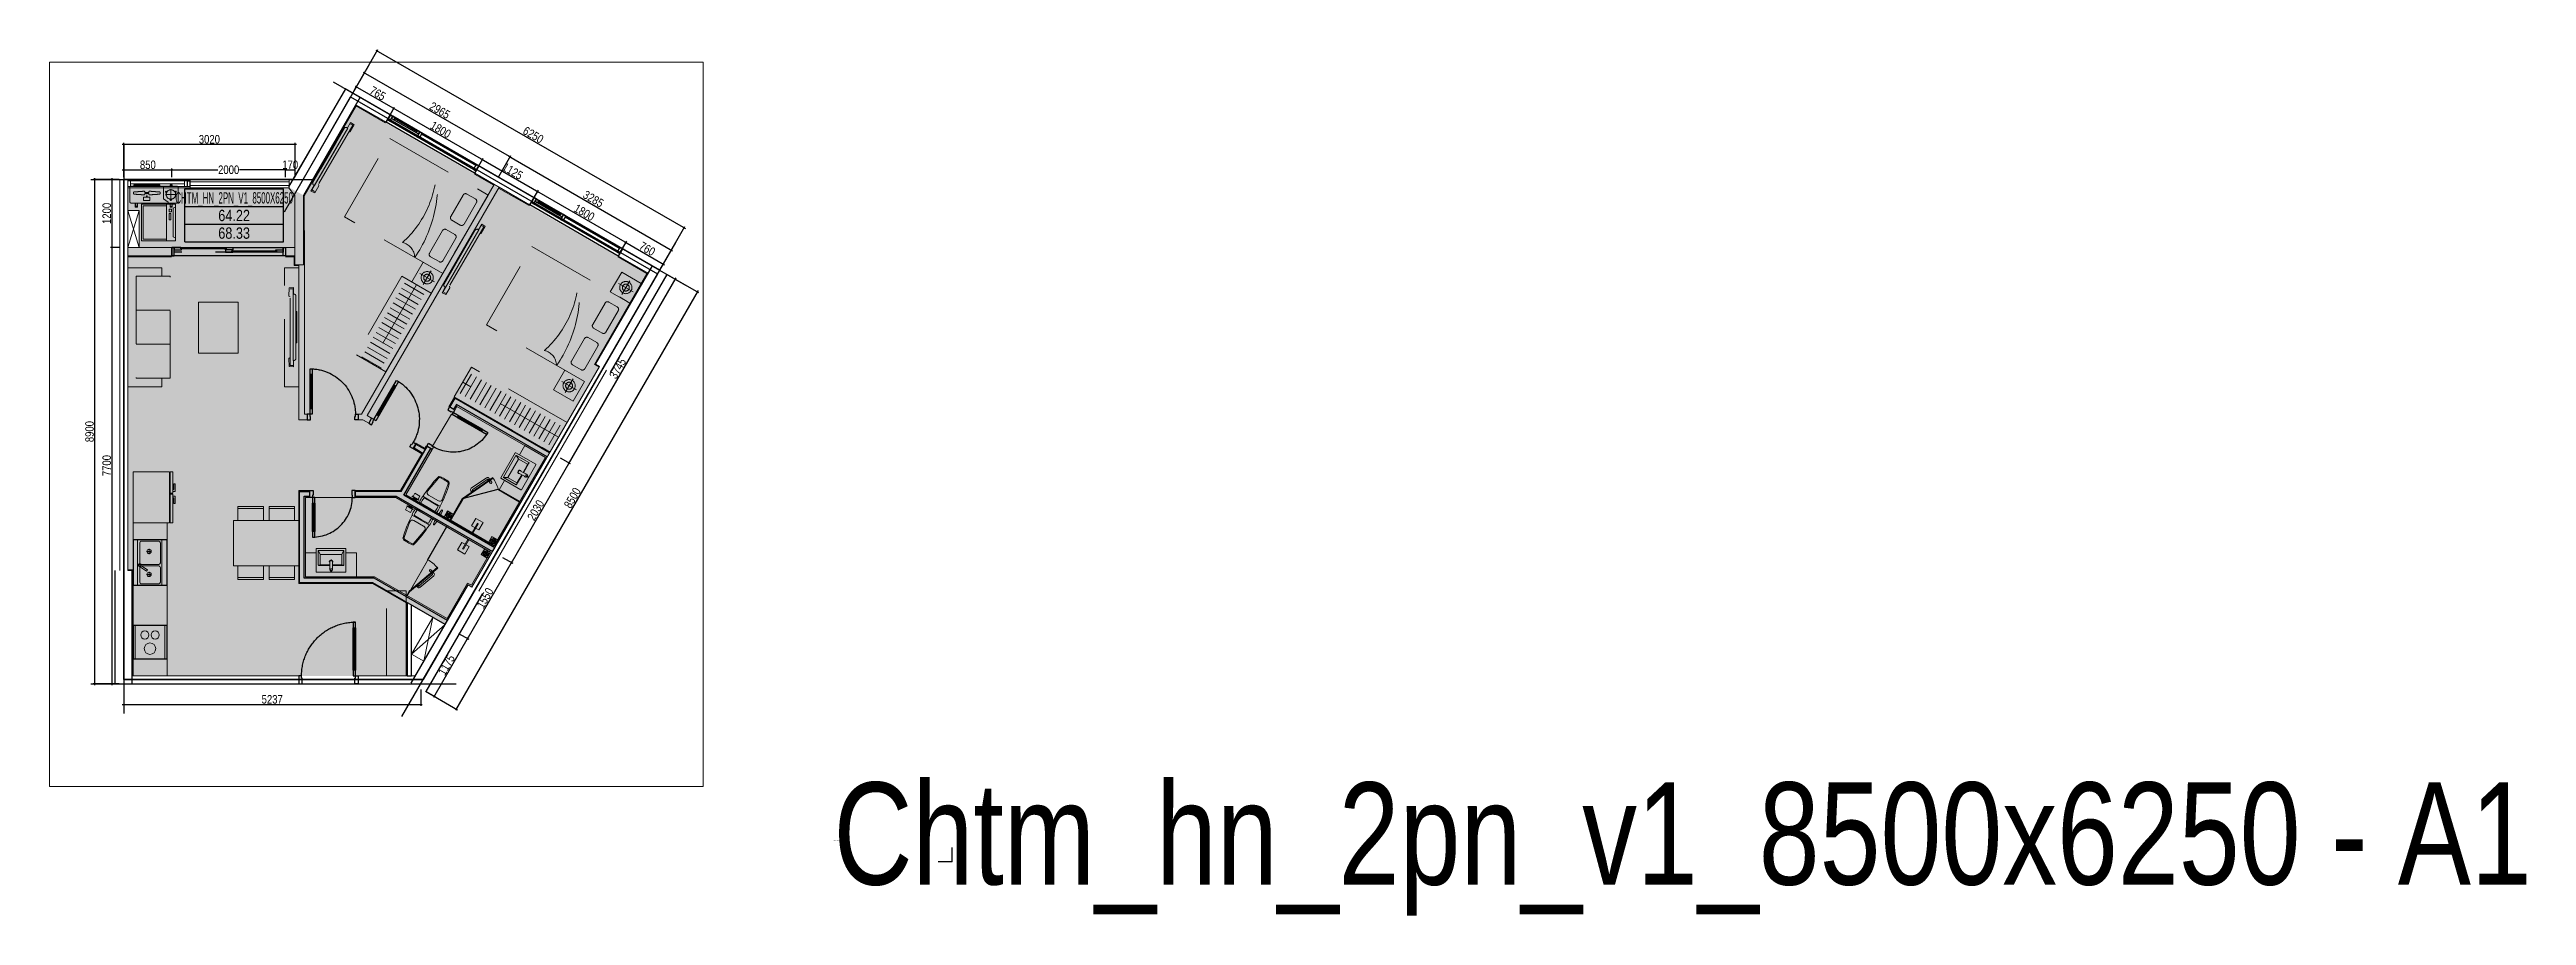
# Paper-space layout 'Layout1' of a CAD drawing. Header units: millimetres. Extents: x 203 to 1950, y -38 to 573.
# The model-space entities are those that its viewports show. They can reach past a viewport. Long polylines and large blocks are cut down to what shows.
import ezdxf
from ezdxf.enums import TextEntityAlignment as Align

# ---------------------------------------------------------------- set-up
doc = ezdxf.new("R2018")
doc.units = ezdxf.units.MM
for name, pattern in [('3PN B$0$HIDDENX2', [0.75, 0.5, -0.25]), ('chhn_2pn+_n1_8500x8800$0$HIDDEN', [9.525, 6.35, -3.175]), ('HIDDEN', [9.525, 6.35, -3.175])]:
    doc.linetypes.add(name, pattern=pattern)
doc.layers.get('0').update_dxf_attribs({"color": 231})
doc.layers.get('DefPoints').update_dxf_attribs({"color": 191})
doc.layers.add('A-AREA-WALL-CENTER', color=210, linetype='Continuous', plot=False)
for name, color, linetype in [('A-CONC', 2, 'Continuous'), ('A-DIMS', 8, 'Continuous'), ('A-DOOR', 142, 'Continuous'), ('A-WALL', 1, 'Continuous'), ('G-ANNO-LEGN', 231, 'Continuous')]:
    doc.layers.add(name, color=color, linetype=linetype)
for name, color, linetype, lineweight in [('A-EQPM', 127, 'Continuous', 9), ('A-FURN', 251, 'HIDDEN', 5), ('A-HIDD', 45, 'HIDDEN', 9), ('A-RAIL', 153, 'Continuous', 9), ('A-SHBD', 7, 'Continuous', 35), ('A-TEXT', 255, 'Continuous', 25), ('A-WALL-INT', 31, 'Continuous', 20), ('A-WALL-PRTN', 6, 'Continuous', 9), ('chhn_2pn+_n1_8500x8800$0$A-FNSH', 253, 'Continuous', 9), ('chhn_2pn+_n1_8500x8800$0$A-HIDD', 45, 'chhn_2pn+_n1_8500x8800$0$HIDDEN', 9)]:
    doc.layers.add(name, color=color, linetype=linetype, lineweight=lineweight)
doc.layers.add('chhn_2pn+_n1_8500x8800$0$2pn+g2', color=7, linetype='Continuous', true_color=0xeecdb4)
doc.styles.get("Standard").update_dxf_attribs({"font": 'arial.ttf'})
doc.styles.add('VTK_Arial', font='arial.ttf', dxfattribs={"width": 0.8})
doc.dimstyles.new('A-2.5-DIM_LAYOUT', dxfattribs={"dimscale": 0, "dimtxt": 6, "dimasz": 1, "dimexe": 1, "dimexo": 0, "dimgap": 0.5, "dimtad": 1, "dimdec": 0, "dimlfac": -1, "dimzin": 12, "dimdsep": 46, "dimtxsty": 'VTK_Arial', "dimblk": 'ARCHTICK', "dimcen": 0, "dimdle": 1, "dimclrd": 256, "dimclre": 256, "dimclrt": 7, "dimadec": 1, "dimazin": 3, "dimtfac": 1, "dimtdec": 0, "dimtix": 1, "dimtmove": 0, "dimatfit": 2, "dimfxl": 20, "dimtolj": 1, "dimtzin": 0, "dimlwd": -1, "dimlwe": -1, "dimarcsym": 0})

psp = doc.layouts.get("Layout1")

msp = doc.modelspace()

# ---------------------------------------------------------------- blocks, each defined once
blk = doc.blocks.new('A$C04148061')
at = {"layer": 'DefPoints'}
for points in [[(0, 0), (-10, 0)], [(0, 0), (0, 10)]]:
    blk.add_lwpolyline(points, dxfattribs=at)
at = {"layer": 'A-TEXT', "lineweight": 30, "width": 0.8, "flags": 104}
for tag, p in [('1.3.1', (-83.8, 56)), ('1.3.6', (-83.8, 16.5))]:
    blk.add_attdef(tag, text='', height=2.5, dxfattribs=at).set_placement(p, align=Align.TOP_LEFT)
blk = doc.blocks.new('_ArchTick')
at = {"color": 0, "linetype": 'ByBlock', "const_width": 0.15}
blk.add_lwpolyline([(-0.5, -0.5), (0.5, 0.5)], dxfattribs=at)
blk = doc.blocks.new('*D48')
at = {"layer": 'A-DIMS', "ltscale": 0.3, "transparency": 16777216}
for p, q in [((255.7, 483.2), (255.7, 489.4)), ((289.7, 483.2), (289.7, 489.4)), ((254.7, 488.4), (290.7, 488.4))]:
    blk.add_line(p, q, dxfattribs=at)
at = {"layer": 'DefPoints', "color": 0, "ltscale": 0.3, "transparency": 16777216}
for p in [(255.7, 483.2), (289.7, 488.4), (289.7, 483.2)]:
    blk.add_point(p, dxfattribs=at)
at = {"layer": 'A-DIMS', "ltscale": 0.3, "transparency": 16777216, "rotation": 180}
blk.add_blockref('_ArchTick', (255.7, 488.4), dxfattribs=at)
at = {"layer": 'A-DIMS', "ltscale": 0.3, "transparency": 16777216}
blk.add_blockref('_ArchTick', (289.7, 488.4), dxfattribs=at)
at = {"layer": 'A-DIMS', "color": 7, "ltscale": 0.3, "transparency": 16777216, "insert": (272.7, 491.9), "char_height": 6, "attachment_point": 5, "style": 'VTK_Arial'}
blk.add_mtext('\\A1;850', dxfattribs=at)
blk = doc.blocks.new('*D49')
at = {"layer": 'A-DIMS', "ltscale": 0.3, "transparency": 16777216}
for p, q in [((289.7, 483.2), (289.7, 489.4)), ((369.7, 483.2), (369.7, 489.4)), ((288.7, 488.4), (322, 488.4)), ((370.7, 488.4), (337.4, 488.4))]:
    blk.add_line(p, q, dxfattribs=at)
at = {"layer": 'DefPoints', "color": 0, "ltscale": 0.3, "transparency": 16777216}
for p in [(289.7, 483.2), (369.7, 488.4), (369.7, 483.2)]:
    blk.add_point(p, dxfattribs=at)
at = {"layer": 'A-DIMS', "ltscale": 0.3, "transparency": 16777216, "rotation": 180}
blk.add_blockref('_ArchTick', (289.7, 488.4), dxfattribs=at)
at = {"layer": 'A-DIMS', "ltscale": 0.3, "transparency": 16777216}
blk.add_blockref('_ArchTick', (369.7, 488.4), dxfattribs=at)
at = {"layer": 'A-DIMS', "color": 7, "ltscale": 0.3, "transparency": 16777216, "insert": (329.7, 488.4), "char_height": 6, "attachment_point": 5, "style": 'VTK_Arial'}
blk.add_mtext('\\A1;2000', dxfattribs=at)
blk = doc.blocks.new('*D50')
at = {"layer": 'A-DIMS', "ltscale": 0.3, "transparency": 16777216}
for p, q in [((369.7, 483.2), (369.7, 489.4)), ((376.5, 483.2), (376.5, 489.4)), ((369.7, 488.4), (376.5, 488.4))]:
    blk.add_line(p, q, dxfattribs=at)
at = {"layer": 'DefPoints', "color": 0, "ltscale": 0.3, "transparency": 16777216}
for p in [(369.7, 483.2), (376.5, 488.4), (376.5, 483.2)]:
    blk.add_point(p, dxfattribs=at)
at = {"layer": 'A-DIMS', "color": 7, "ltscale": 0.3, "transparency": 16777216, "insert": (373.1, 491.9), "char_height": 6, "attachment_point": 5, "style": 'VTK_Arial'}
blk.add_mtext('\\A1;170', dxfattribs=at)
blk = doc.blocks.new('*D51')
at = {"layer": 'A-DIMS', "ltscale": 0.3, "transparency": 16777216}
for p, q in [((417.2, 542.5), (420.2, 547.8)), ((418.9, 547.4), (447.1, 531.1)), ((443.7, 527.2), (446.7, 532.5))]:
    blk.add_line(p, q, dxfattribs=at)
at = {"layer": 'DefPoints', "color": 0, "ltscale": 0.3, "transparency": 16777216}
for p in [(417.2, 542.5), (443.7, 527.2), (446.2, 531.6)]:
    blk.add_point(p, dxfattribs=at)
at = {"layer": 'A-DIMS', "ltscale": 0.3, "transparency": 16777216}
for p, rotation in [((419.7, 546.9), 150.0000000454998), ((446.2, 531.6), 330.0000000454999)]:
    blk.add_blockref('_ArchTick', p, dxfattribs=dict(at, rotation=rotation))
at = {"layer": 'A-DIMS', "color": 7, "ltscale": 0.3, "transparency": 16777216, "insert": (434.8, 542.3), "char_height": 6, "attachment_point": 5, "rotation": 330, "style": 'VTK_Arial'}
blk.add_mtext('\\A1;765', dxfattribs=at)
blk = doc.blocks.new('*D52')
at = {"layer": 'A-DIMS', "ltscale": 0.3, "transparency": 16777216}
for p, q in [((443.7, 527.2), (446.7, 532.5)), ((445.4, 532.1), (509.5, 495.1)), ((505.8, 490.7), (509.1, 496.5))]:
    blk.add_line(p, q, dxfattribs=at)
at = {"layer": 'DefPoints', "color": 0, "ltscale": 0.3, "transparency": 16777216}
for p in [(443.7, 527.2), (505.8, 490.7), (508.6, 495.6)]:
    blk.add_point(p, dxfattribs=at)
at = {"layer": 'A-DIMS', "ltscale": 0.3, "transparency": 16777216}
for p, rotation in [((446.2, 531.6), 150.0000000454998), ((508.6, 495.6), 330.0000000454998)]:
    blk.add_blockref('_ArchTick', p, dxfattribs=dict(at, rotation=rotation))
at = {"layer": 'A-DIMS', "color": 7, "ltscale": 0.3, "transparency": 16777216, "insert": (479.2, 516.7), "char_height": 6, "attachment_point": 5, "rotation": 330, "style": 'VTK_Arial'}
blk.add_mtext('\\A1;1800', dxfattribs=at)
blk = doc.blocks.new('*D53')
at = {"layer": 'A-DIMS', "ltscale": 0.3, "transparency": 16777216}
for p, q in [((505.8, 490.7), (509.1, 496.5)), ((507.7, 496.1), (548.4, 472.6)), ((544.7, 468.2), (548.1, 474))]:
    blk.add_line(p, q, dxfattribs=at)
at = {"layer": 'DefPoints', "color": 0, "ltscale": 0.3, "transparency": 16777216}
for p in [(505.8, 490.7), (547.6, 473.1), (544.7, 468.2)]:
    blk.add_point(p, dxfattribs=at)
at = {"layer": 'A-DIMS', "ltscale": 0.3, "transparency": 16777216}
for p, rotation in [((508.6, 495.6), 150.0000000454998), ((547.6, 473.1), 330.0000000454998)]:
    blk.add_blockref('_ArchTick', p, dxfattribs=dict(at, rotation=rotation))
at = {"layer": 'A-DIMS', "color": 7, "ltscale": 0.3, "transparency": 16777216, "insert": (529.9, 487.4), "char_height": 6, "attachment_point": 5, "rotation": 330, "style": 'VTK_Arial'}
blk.add_mtext('\\A1;1125', dxfattribs=at)
blk = doc.blocks.new('*D54')
at = {"layer": 'A-DIMS', "ltscale": 0.3, "transparency": 16777216}
for p, q in [((544.7, 468.2), (548.1, 474)), ((546.7, 473.6), (610.8, 436.6)), ((605.4, 429.3), (610.4, 438))]:
    blk.add_line(p, q, dxfattribs=at)
at = {"layer": 'DefPoints', "color": 0, "ltscale": 0.3, "transparency": 16777216}
for p in [(544.7, 468.2), (609.9, 437.1), (605.4, 429.3)]:
    blk.add_point(p, dxfattribs=at)
at = {"layer": 'A-DIMS', "ltscale": 0.3, "transparency": 16777216}
for p, rotation in [((547.6, 473.1), 150.0000000454998), ((609.9, 437.1), 330.0000000454998)]:
    blk.add_blockref('_ArchTick', p, dxfattribs=dict(at, rotation=rotation))
at = {"layer": 'A-DIMS', "color": 7, "ltscale": 0.3, "transparency": 16777216, "insert": (580.5, 458.2), "char_height": 6, "attachment_point": 5, "rotation": 330, "style": 'VTK_Arial'}
blk.add_mtext('\\A1;1800', dxfattribs=at)
blk = doc.blocks.new('*D55')
at = {"layer": 'A-DIMS', "ltscale": 0.3, "transparency": 16777216}
for p, q in [((605.4, 429.3), (610.4, 438)), ((609, 437.6), (637.1, 421.4)), ((631.7, 414.1), (636.7, 422.8))]:
    blk.add_line(p, q, dxfattribs=at)
at = {"layer": 'DefPoints', "color": 0, "ltscale": 0.3, "transparency": 16777216}
for p in [(605.4, 429.3), (636.2, 421.9), (631.7, 414.1)]:
    blk.add_point(p, dxfattribs=at)
at = {"layer": 'A-DIMS', "ltscale": 0.3, "transparency": 16777216}
for p, rotation in [((609.9, 437.1), 150.0000000454998), ((636.2, 421.9), 330.0000000454998)]:
    blk.add_blockref('_ArchTick', p, dxfattribs=dict(at, rotation=rotation))
at = {"layer": 'A-DIMS', "color": 7, "ltscale": 0.3, "transparency": 16777216, "insert": (624.9, 432.6), "char_height": 6, "attachment_point": 5, "rotation": 330, "style": 'VTK_Arial'}
blk.add_mtext('\\A1;760', dxfattribs=at)
blk = doc.blocks.new('*D56')
at = {"layer": 'A-DIMS', "ltscale": 0.3, "transparency": 16777216}
for p, q in [((417.5, 543), (426, 557.7)), ((424.6, 557.3), (529.1, 497)), ((520.2, 483.7), (528.7, 498.4))]:
    blk.add_line(p, q, dxfattribs=at)
at = {"layer": 'DefPoints', "color": 0, "ltscale": 0.3, "transparency": 16777216}
for p in [(417.5, 543), (528.2, 497.5), (520.2, 483.7)]:
    blk.add_point(p, dxfattribs=at)
at = {"layer": 'A-DIMS', "ltscale": 0.3, "transparency": 16777216}
for p, rotation in [((425.5, 556.8), 150.0000082788189), ((528.2, 497.5), 330.0000082788188)]:
    blk.add_blockref('_ArchTick', p, dxfattribs=dict(at, rotation=rotation))
at = {"layer": 'A-DIMS', "color": 7, "ltscale": 0.3, "transparency": 16777216, "insert": (478.6, 530.3), "char_height": 6, "attachment_point": 5, "rotation": 330, "style": 'VTK_Arial'}
blk.add_mtext('\\A1;2965', dxfattribs=at)
blk = doc.blocks.new('*D57')
at = {"layer": 'A-DIMS', "ltscale": 0.3, "transparency": 16777216}
for p, q in [((520.2, 483.7), (528.7, 498.4)), ((527.3, 498), (642.8, 431.3)), ((634, 418), (642.5, 432.7))]:
    blk.add_line(p, q, dxfattribs=at)
at = {"layer": 'DefPoints', "color": 0, "ltscale": 0.3, "transparency": 16777216}
for p in [(520.2, 483.7), (642, 431.8), (634, 418)]:
    blk.add_point(p, dxfattribs=at)
at = {"layer": 'A-DIMS', "ltscale": 0.3, "transparency": 16777216}
for p, rotation in [((528.2, 497.5), 150.0000082788185), ((642, 431.8), 330.0000082788185)]:
    blk.add_blockref('_ArchTick', p, dxfattribs=dict(at, rotation=rotation))
at = {"layer": 'A-DIMS', "color": 7, "ltscale": 0.3, "transparency": 16777216, "insert": (586.9, 467.8), "char_height": 6, "attachment_point": 5, "rotation": 330, "style": 'VTK_Arial'}
blk.add_mtext('\\A1;3285', dxfattribs=at)
blk = doc.blocks.new('*D58')
at = {"layer": 'A-DIMS', "ltscale": 0.3, "transparency": 16777216}
for p, q in [((417.2, 542.5), (435, 573.3)), ((433.6, 572.9), (651.8, 446.9)), ((633.7, 417.5), (651.5, 448.3))]:
    blk.add_line(p, q, dxfattribs=at)
at = {"layer": 'DefPoints', "color": 0, "ltscale": 0.3, "transparency": 16777216}
for p in [(417.2, 542.5), (651, 447.4), (633.7, 417.5)]:
    blk.add_point(p, dxfattribs=at)
at = {"layer": 'A-DIMS', "ltscale": 0.3, "transparency": 16777216}
for p, rotation in [((434.5, 572.4), 150.0000082788185), ((651, 447.4), 330.0000082788185)]:
    blk.add_blockref('_ArchTick', p, dxfattribs=dict(at, rotation=rotation))
at = {"layer": 'A-DIMS', "color": 7, "ltscale": 0.3, "transparency": 16777216, "insert": (544.5, 513), "char_height": 6, "attachment_point": 5, "rotation": 330, "style": 'VTK_Arial'}
blk.add_mtext('\\A1;6250', dxfattribs=at)
blk = doc.blocks.new('*D59')
at = {"layer": 'A-DIMS', "transparency": 16777216}
for p, q in [((255.7, 483.2), (255.7, 507.4)), ((376.5, 483.2), (376.5, 507.4)), ((254.7, 506.4), (377.5, 506.4))]:
    blk.add_line(p, q, dxfattribs=at)
at = {"layer": 'DefPoints', "color": 0, "transparency": 16777216}
for p in [(376.5, 506.4), (255.7, 483.2), (376.5, 483.2)]:
    blk.add_point(p, dxfattribs=at)
at = {"layer": 'A-DIMS', "transparency": 16777216, "rotation": 180}
blk.add_blockref('_ArchTick', (255.7, 506.4), dxfattribs=at)
at = {"layer": 'A-DIMS', "transparency": 16777216}
blk.add_blockref('_ArchTick', (376.5, 506.4), dxfattribs=at)
at = {"layer": 'A-DIMS', "color": 7, "transparency": 16777216, "insert": (316.1, 509.9), "char_height": 6, "attachment_point": 5, "style": 'VTK_Arial'}
blk.add_mtext('\\A1;3020', dxfattribs=at)
blk = doc.blocks.new('*D60')
at = {"layer": 'A-DIMS', "ltscale": 0.3, "transparency": 16777216}
for p, q in [((645.1, 412.1), (569.2, 280.7)), ((638.4, 414.8), (645.5, 410.7)), ((563.5, 285.1), (570.6, 281))]:
    blk.add_line(p, q, dxfattribs=at)
at = {"layer": 'DefPoints', "color": 0, "ltscale": 0.3, "transparency": 16777216}
for p in [(638.4, 414.8), (563.5, 285.1), (569.7, 281.5)]:
    blk.add_point(p, dxfattribs=at)
at = {"layer": 'A-DIMS', "ltscale": 0.3, "transparency": 16777216}
for p, rotation in [((644.6, 411.2), 60.00050422228085), ((569.7, 281.5), 240.0005042222808)]:
    blk.add_blockref('_ArchTick', p, dxfattribs=dict(at, rotation=rotation))
at = {"layer": 'A-DIMS', "color": 7, "ltscale": 0.3, "transparency": 16777216, "insert": (604.1, 348.2), "char_height": 6, "attachment_point": 5, "rotation": 60.0005, "style": 'VTK_Arial'}
blk.add_mtext('\\A1;3745', dxfattribs=at)
blk = doc.blocks.new('*D61')
at = {"layer": 'A-DIMS', "ltscale": 0.3, "transparency": 16777216}
for p, q in [((570.2, 282.4), (528.6, 210.3)), ((563.5, 285.1), (570.6, 281)), ((522.9, 214.8), (530, 210.7))]:
    blk.add_line(p, q, dxfattribs=at)
at = {"layer": 'DefPoints', "color": 0, "ltscale": 0.3, "transparency": 16777216}
for p in [(563.5, 285.1), (522.9, 214.8), (529.1, 211.2)]:
    blk.add_point(p, dxfattribs=at)
at = {"layer": 'A-DIMS', "ltscale": 0.3, "transparency": 16777216}
for p, rotation in [((569.7, 281.5), 60.00050422228092), ((529.1, 211.2), 240.0005042222809)]:
    blk.add_blockref('_ArchTick', p, dxfattribs=dict(at, rotation=rotation))
at = {"layer": 'A-DIMS', "color": 7, "ltscale": 0.3, "transparency": 16777216, "insert": (546.3, 248.1), "char_height": 6, "attachment_point": 5, "rotation": 60.0005, "style": 'VTK_Arial'}
blk.add_mtext('\\A1;2030', dxfattribs=at)
blk = doc.blocks.new('*D62')
at = {"layer": 'A-DIMS', "ltscale": 0.3, "transparency": 16777216}
for p, q in [((529.6, 212.1), (497.6, 156.6)), ((522.9, 214.8), (530, 210.7)), ((491.9, 161.1), (499, 157))]:
    blk.add_line(p, q, dxfattribs=at)
at = {"layer": 'DefPoints', "color": 0, "ltscale": 0.3, "transparency": 16777216}
for p in [(522.9, 214.8), (491.9, 161.1), (498.1, 157.5)]:
    blk.add_point(p, dxfattribs=at)
at = {"layer": 'A-DIMS', "ltscale": 0.3, "transparency": 16777216}
for p, rotation in [((529.1, 211.2), 60.00050422228092), ((498.1, 157.5), 240.0005042222809)]:
    blk.add_blockref('_ArchTick', p, dxfattribs=dict(at, rotation=rotation))
at = {"layer": 'A-DIMS', "color": 7, "ltscale": 0.3, "transparency": 16777216, "insert": (510.5, 186.1), "char_height": 6, "attachment_point": 5, "rotation": 60.0005, "style": 'VTK_Arial'}
blk.add_mtext('\\A1;1550', dxfattribs=at)
blk = doc.blocks.new('*D63')
at = {"layer": 'A-DIMS', "ltscale": 0.3, "transparency": 16777216}
for p, q in [((498.6, 158.4), (474.1, 115.9)), ((491.9, 161.1), (499, 157)), ((468.4, 120.4), (475.5, 116.3))]:
    blk.add_line(p, q, dxfattribs=at)
at = {"layer": 'DefPoints', "color": 0, "ltscale": 0.3, "transparency": 16777216}
for p in [(491.9, 161.1), (468.4, 120.4), (474.6, 116.8)]:
    blk.add_point(p, dxfattribs=at)
at = {"layer": 'A-DIMS', "ltscale": 0.3, "transparency": 16777216}
for p, rotation in [((498.1, 157.5), 60.00050422228092), ((474.6, 116.8), 240.0005042222809)]:
    blk.add_blockref('_ArchTick', p, dxfattribs=dict(at, rotation=rotation))
at = {"layer": 'A-DIMS', "color": 7, "ltscale": 0.3, "transparency": 16777216, "insert": (483.3, 138.9), "char_height": 6, "attachment_point": 5, "rotation": 60.0005, "style": 'VTK_Arial'}
blk.add_mtext('\\A1;1175', dxfattribs=at)
blk = doc.blocks.new('*D64')
at = {"layer": 'A-DIMS', "ltscale": 0.3, "transparency": 16777216}
for p, q in [((660.7, 403.1), (489.7, 106.9)), ((638.4, 414.8), (661.1, 401.7)), ((468.4, 120.4), (491.1, 107.3))]:
    blk.add_line(p, q, dxfattribs=at)
at = {"layer": 'DefPoints', "color": 0, "ltscale": 0.3, "transparency": 16777216}
for p in [(638.4, 414.8), (468.4, 120.4), (490.2, 107.8)]:
    blk.add_point(p, dxfattribs=at)
at = {"layer": 'A-DIMS', "ltscale": 0.3, "transparency": 16777216}
for p, rotation in [((660.2, 402.2), 60.00050422228092), ((490.2, 107.8), 240.0005042222809)]:
    blk.add_blockref('_ArchTick', p, dxfattribs=dict(at, rotation=rotation))
at = {"layer": 'A-DIMS', "color": 7, "ltscale": 0.3, "transparency": 16777216, "insert": (572.1, 256.8), "char_height": 6, "attachment_point": 5, "rotation": 60.0005, "style": 'VTK_Arial'}
blk.add_mtext('\\A1;8500', dxfattribs=at)
blk = doc.blocks.new('*D65')
at = {"layer": 'A-DIMS', "transparency": 16777216}
for p, q in [((252.4, 481.6), (246.3, 481.6)), ((247.3, 482.6), (247.3, 432.6)), ((252.4, 433.6), (246.3, 433.6))]:
    blk.add_line(p, q, dxfattribs=at)
at = {"layer": 'DefPoints', "color": 0, "transparency": 16777216}
for p in [(252.4, 481.6), (247.3, 433.6), (252.4, 433.6)]:
    blk.add_point(p, dxfattribs=at)
at = {"layer": 'A-DIMS', "transparency": 16777216}
for p, rotation in [((247.3, 481.6), 90), ((247.3, 433.6), 270)]:
    blk.add_blockref('_ArchTick', p, dxfattribs=dict(at, rotation=rotation))
at = {"layer": 'A-DIMS', "color": 7, "transparency": 16777216, "insert": (243.7, 457.6), "char_height": 6, "attachment_point": 5, "rotation": 90, "style": 'VTK_Arial'}
blk.add_mtext('\\A1;1200', dxfattribs=at)
blk = doc.blocks.new('*D66')
at = {"layer": 'A-DIMS', "transparency": 16777216}
for p, q in [((252.4, 433.6), (246.3, 433.6)), ((247.3, 434.6), (247.3, 124.6)), ((251.6, 125.6), (246.3, 125.6))]:
    blk.add_line(p, q, dxfattribs=at)
at = {"layer": 'DefPoints', "color": 0, "transparency": 16777216}
for p in [(252.4, 433.6), (247.3, 125.6), (251.6, 125.6)]:
    blk.add_point(p, dxfattribs=at)
at = {"layer": 'A-DIMS', "transparency": 16777216}
for p, rotation in [((247.3, 433.6), 90), ((247.3, 125.6), 270)]:
    blk.add_blockref('_ArchTick', p, dxfattribs=dict(at, rotation=rotation))
at = {"layer": 'A-DIMS', "color": 7, "transparency": 16777216, "insert": (243.7, 279.6), "char_height": 6, "attachment_point": 5, "rotation": 90, "style": 'VTK_Arial'}
blk.add_mtext('\\A1;7700', dxfattribs=at)
blk = doc.blocks.new('*D67')
at = {"layer": 'A-DIMS', "transparency": 16777216}
for p, q in [((252.4, 481.6), (234.2, 481.6)), ((235.2, 482.6), (235.2, 124.6)), ((252.4, 125.6), (234.2, 125.6))]:
    blk.add_line(p, q, dxfattribs=at)
at = {"layer": 'DefPoints', "color": 0, "transparency": 16777216}
for p in [(252.4, 481.6), (235.2, 125.6), (252.4, 125.6)]:
    blk.add_point(p, dxfattribs=at)
at = {"layer": 'A-DIMS', "transparency": 16777216}
for p, rotation in [((235.2, 481.6), 90), ((235.2, 125.6), 270)]:
    blk.add_blockref('_ArchTick', p, dxfattribs=dict(at, rotation=rotation))
at = {"layer": 'A-DIMS', "color": 7, "transparency": 16777216, "insert": (231.6, 303.6), "char_height": 6, "attachment_point": 5, "rotation": 90, "style": 'VTK_Arial'}
blk.add_mtext('\\A1;8900', dxfattribs=at)
blk = doc.blocks.new('*D68')
at = {"layer": 'A-DIMS', "ltscale": 0.3, "transparency": 16777216}
for p, q in [((254.7, 111), (466.2, 111)), ((255.7, 121.5), (255.7, 110)), ((465.2, 121.5), (465.2, 110))]:
    blk.add_line(p, q, dxfattribs=at)
at = {"layer": 'DefPoints', "color": 0, "ltscale": 0.3, "transparency": 16777216}
for p in [(255.7, 121.5), (465.2, 121.5), (465.2, 111)]:
    blk.add_point(p, dxfattribs=at)
at = {"layer": 'A-DIMS', "ltscale": 0.3, "transparency": 16777216, "rotation": 180}
blk.add_blockref('_ArchTick', (255.7, 111), dxfattribs=at)
at = {"layer": 'A-DIMS', "ltscale": 0.3, "transparency": 16777216}
blk.add_blockref('_ArchTick', (465.2, 111), dxfattribs=at)
at = {"layer": 'A-DIMS', "color": 7, "ltscale": 0.3, "transparency": 16777216, "insert": (360.4, 114.6), "char_height": 6, "attachment_point": 5, "style": 'VTK_Arial'}
blk.add_mtext('\\A1;5237', dxfattribs=at)
blk = doc.blocks.new('*U7')
at = {"linetype": 'HIDDEN', "ltscale": 0.3}
for p, q in [((86, 500), (86, 101)), ((186, 500), (186, 101)), ((286, 500), (286, 101)), ((386, 500), (386, 101)), ((486, 500), (486, 101)), ((586, 500), (586, 101)), ((686, 500), (686, 101)), ((786, 500), (786, 101)), ((886, 500), (886, 101)), ((986, 500), (986, 101)), ((1086, 500), (1086, 101)), ((1186, 500), (1186, 101)), ((1286, 500), (1286, 101)), ((1386, 500), (1386, 101)), ((1486, 500), (1486, 101)), ((1586, 500), (1586, 101)), ((0, 300), (1600, 300))]:
    blk.add_line(p, q, dxfattribs=at)
blk.add_lwpolyline([(0, 0), (1600, 0), (1600, 600), (0, 600)], close=True, dxfattribs=at)
blk = doc.blocks.new('F-PN-GIUONG-2000X1600')
at = {"linetype": 'HIDDEN', "ltscale": 0.3}
for p, q in [((111, -198), (111, -656)), ((333, -151), (159, -151)), ((380, -656), (380, -198)), ((159, -704), (333, -704)), ((111, -1381), (111, -944)), ((159, -896), (333, -896)), ((380, -944), (380, -1381)), ((333, -1429), (159, -1429))]:
    blk.add_line(p, q, dxfattribs=at)
blk.add_lwpolyline([(2000, 0), (2000, -1600), (0, -1600), (0, 0), (2000, 0)], dxfattribs=at)
for centre, radius, start, end in [((159, -198), 47.8, 90, 180), ((333, -198), 47.8, 0, 90), ((2879, -183), 2317, 175.4814, 217.72), ((809, 149), 282, 212.0382, 286.6668), ((2591, -688), 1794, 161.5628, 210.5744), ((159, -656), 47.8, 180, 270), ((333, -656), 47.8, 270, 0), ((159, -944), 47.8, 90, 180), ((333, -944), 47.8, 0, 90), ((159, -1381), 47.8, 180, 270), ((333, -1381), 47.8, 270, 0)]:
    blk.add_arc(centre, radius, start, end, dxfattribs=at)
blk = doc.blocks.new('F-PN-DONGIUONG-01')
at = {"linetype": 'HIDDEN', "ltscale": 0.3}
for p, q in [((-339, -200), (-61, -200)), ((-200, -348), (-200, -52))]:
    blk.add_line(p, q, dxfattribs=at)
blk.add_lwpolyline([(0, -400), (-400, -400), (-400, 0), (0, 0)], close=True, dxfattribs=at)
for radius in [108, 61.3]:
    blk.add_circle((-200, -200), radius, dxfattribs=at)
blk = doc.blocks.new('F-PK-TV-01')
at = {"linetype": 'HIDDEN', "ltscale": 0.3}
for points in [[(0, -114), (0, 0), (-74, -6), (-77, -148), (-56, -165)], [(0, -1285), (0, -1399), (-74, -1393), (-77, -1251), (-56, -1234)]]:
    blk.add_lwpolyline(points, dxfattribs=at)
for points in [[(-6, -1375), (-56, -1375), (-56, -25), (-6, -25)], [(60, -423), (46, -423), (46, -977), (60, -977)]]:
    blk.add_lwpolyline(points, close=True, dxfattribs=at)
blk.add_lwpolyline([(-6, -1285), (7, -1285, 0.414214), (46, -1247), (46, -152, 0.414214), (7, -114), (-6, -114)], format="xyb", close=True, dxfattribs=at)
blk = doc.blocks.new('*U70')
at = {"linetype": 'HIDDEN', "ltscale": 0.3}
for p, q in [((86, 500), (86, 101)), ((186, 500), (186, 101)), ((286, 500), (286, 101)), ((386, 500), (386, 101)), ((486, 500), (486, 101)), ((586, 500), (586, 101)), ((686, 500), (686, 101)), ((786, 500), (786, 101)), ((886, 500), (886, 101)), ((986, 500), (986, 101)), ((1086, 500), (1086, 101)), ((1186, 500), (1186, 101)), ((1286, 500), (1286, 101)), ((1386, 500), (1386, 101)), ((1486, 500), (1486, 101)), ((1586, 500), (1586, 101)), ((1686, 500), (1686, 101)), ((1786, 500), (1786, 101)), ((1886, 500), (1886, 101)), ((0, 300), (1950, 300))]:
    blk.add_line(p, q, dxfattribs=at)
blk.add_lwpolyline([(0, 0), (1950, 0), (1950, 600), (0, 600)], close=True, dxfattribs=at)
blk = doc.blocks.new('*U13')
at = {"linetype": 'HIDDEN', "ltscale": 0.3}
for p, q in [((-750, -150), (-750, -1950)), ((-150, -150), (-750, -150)), ((-150, -1950), (-150, -150)), ((-150, -750), (-750, -750)), ((-150, -1350), (-750, -1350)), ((-750, -1950), (-150, -1950))]:
    blk.add_line(p, q, dxfattribs=at)
blk.add_lwpolyline([(-600, -1950), (-600, -2100), (0, -2100), (0, 0), (-600, 0), (-600, -150)], dxfattribs=at)
blk = doc.blocks.new('*U15')
at = {"linetype": 'HIDDEN', "ltscale": 0.3}
for points in [[(2100, 0), (2100, -250), (0, -250), (0, 0)], [(1725, -100), (1725, -150), (375, -150), (375, -100)], [(773, -34), (773, -48), (1327, -48), (1327, -34)]]:
    blk.add_lwpolyline(points, close=True, dxfattribs=at)
for points in [[(464, -94), (350, -94), (356, -168), (499, -171), (515, -150)], [(1636, -94), (1750, -94), (1744, -168), (1601, -171), (1585, -150)]]:
    blk.add_lwpolyline(points, dxfattribs=at)
blk.add_lwpolyline([(1636, -100), (1636, -86, 0.414214), (1597, -48), (503, -48, 0.414214), (464, -86), (464, -100)], format="xyb", close=True, dxfattribs=at)
blk = doc.blocks.new('F-PK-BANSOAN-01')
at = {"linetype": 'HIDDEN', "ltscale": 0.3}
blk.add_lwpolyline([(-700, -900), (-700, 0), (0, 0), (0, -900)], close=True, dxfattribs=at)
blk = doc.blocks.new('*U14')
at = {"linetype": 'HIDDEN', "ltscale": 0.3}
for p, q in [((75, 644), (75, 400)), ((525, 644), (75, 644)), ((75, 609), (525, 609)), ((525, 400), (525, 644)), ((1075, 644), (625, 644)), ((625, 644), (625, 400)), ((625, 609), (1075, 609)), ((1075, 400), (1075, 644)), ((1150, 400), (0, 400)), ((0, 400), (0, -400)), ((1150, -400), (1150, 400)), ((0, -400), (1150, -400)), ((75, -644), (75, -400)), ((525, -400), (525, -644)), ((625, -644), (625, -400)), ((1075, -400), (1075, -644)), ((525, -609), (75, -609)), ((525, -644), (75, -644)), ((1075, -609), (625, -609)), ((1075, -644), (625, -644))]:
    blk.add_line(p, q, dxfattribs=at)
blk = doc.blocks.new('*U71')
at = {"linetype": 'HIDDEN', "ltscale": 0.3, "extrusion": (0, 0, -1)}
for p, q in [((0, 700), (376, 700)), ((0, 654), (0, 700)), ((376, 654), (0, 654)), ((0, 0), (0, 645)), ((0, 645), (900, 645)), ((212, 740), (343, 740)), ((212, 721), (212, 740)), ((312, 721), (212, 721)), ((312, 700), (312, 721)), ((343, 700), (312, 700)), ((343, 740), (343, 700)), ((376, 700), (376, 654)), ((900, 700), (392, 700)), ((392, 700), (392, 654)), ((392, 654), (900, 654)), ((556, 740), (425, 740)), ((425, 740), (425, 700)), ((425, 700), (456, 700)), ((456, 700), (456, 721)), ((456, 721), (556, 721)), ((556, 721), (556, 740)), ((900, 654), (900, 700)), ((900, 645), (900, 0)), ((900, 0), (0, 0))]:
    blk.add_line(p, q, dxfattribs=at)
blk = doc.blocks.new('E-BEP-BEP-03LO')
at = {"ltscale": 0.3}
blk.add_lwpolyline([(560, -590), (40, -590), (40, 0), (560, 0)], close=True, dxfattribs=at)
for centre, radius in [((208, -422), 72), ((298, -181), 101), ((389, -422), 72)]:
    blk.add_circle(centre, radius, dxfattribs=at)
at = {"layer": 'DefPoints', "color": 250, "linetype": 'HIDDEN', "ltscale": 0.3}
blk.add_lwpolyline([(0, 0), (600, 0), (600, -590), (0, -590)], close=True, dxfattribs=at)
blk = doc.blocks.new('E-BEP-BORUABAT-02')
at = {"ltscale": 0.3}
for p, q in [((25, -452), (25, -132)), ((55, -117), (405, -117)), ((435, -452), (435, -132)), ((460, -452), (460, -132)), ((745, -117), (490, -117)), ((775, -452), (775, -132)), ((405, -482), (56, -482)), ((490, -482), (744, -482))]:
    blk.add_line(p, q, dxfattribs=at)
at = {"ltscale": 0.3, "extrusion": (-1.67159e-29, -3.30872e-24, -1)}
for p, q in [((160, -282), (250, -282)), ((205, -237), (205, -327)), ((655, -282), (565, -282)), ((610, -237), (610, -327))]:
    blk.add_line(p, q, dxfattribs=at)
at = {"ltscale": 0.3}
blk.add_lwpolyline([(800, -507), (0, -507), (0, -77), (800, -77)], close=True, dxfattribs=at)
for points in [[(527, -253), (433, -108)], [(457, -94), (552, -239)]]:
    blk.add_lwpolyline(points, dxfattribs=at)
for centre in [(205, -282), (610, -282)]:
    blk.add_circle(centre, 37.5, dxfattribs=at)
for centre, radius, start, end in [((55, -147), 30, 89.9997, 179.9997), ((405, -147), 30.1, 0.1202, 89.9498), ((445, -116), 25.7, 331.8915, 264.7733), ((445, -116), 14.2, 29.7349, 209.7349), ((490, -147), 30.1, 90.0496, 179.8793), ((528, -226), 26.9, 267.8441, 331.6257), ((745, -147), 30, 359.9997, 89.9997), ((55, -452), 30.4, 180.8098, 270.1366), ((404, -451), 30.8, 270.6184, 358.5045), ((491, -451), 30.8, 181.4949, 269.381), ((745, -452), 30.4, 269.8628, 359.1896)]:
    blk.add_arc(centre, radius, start, end, dxfattribs=at)
at = {"layer": 'DefPoints', "color": 250, "linetype": 'HIDDEN', "ltscale": 0.3}
blk.add_lwpolyline([(800, -600), (0, -600), (0, 0), (800, 0)], close=True, dxfattribs=at)
blk = doc.blocks.new('*U20')
at = {"ltscale": 0.3}
blk.add_lwpolyline([(600, 2700), (0, 2700), (0, 0), (600, 0)], close=True, dxfattribs=at)
blk = doc.blocks.new('*U22')
at = {"linetype": 'HIDDEN', "ltscale": 0.3}
blk.add_lwpolyline([(0, 0), (350, 0), (350, -1500), (0, -1500)], close=True, dxfattribs=at)
blk = doc.blocks.new('*U25')
at = {"linetype": 'HIDDEN', "ltscale": 0.3}
for p, q in [((650, 0), (0, 0)), ((0, 0), (0, -600)), ((0, 0), (0, -444)), ((0, 0), (650, 0)), ((650, -600), (650, 0)), ((650, 0), (650, -444)), ((30, -30), (620, -30)), ((30, -444), (30, -30)), ((620, -30), (620, -444)), ((0, -600), (0, -444)), ((650, -444), (0, -444)), ((0, -600), (650, -600)), ((0, -600), (650, -600)), ((620, -444), (30, -444)), ((56, -600), (72, -560)), ((72, -560), (578, -560)), ((373, -490), (373, -518)), ((484, -490), (373, -490)), ((373, -518), (484, -518)), ((484, -518), (484, -490)), ((512, -490), (512, -532)), ((558, -490), (512, -490)), ((512, -532), (558, -532)), ((558, -532), (558, -490)), ((578, -560), (594, -600)), ((650, -600), (650, -444))]:
    blk.add_line(p, q, dxfattribs=at)
for points in [[(650, -600), (0, -600), (0, 0), (650, 0)], [(650, -600), (0, -600), (0, -444), (0, 0), (650, 0), (650, -444)], [(30, -444), (30, -30), (620, -30), (620, -444)], [(484, -518), (373, -518), (373, -490), (484, -490)], [(558, -532), (512, -532), (512, -490), (558, -490)]]:
    blk.add_lwpolyline(points, close=True, dxfattribs=at)
blk = doc.blocks.new('E-CHUNG-CUCNONG-DH')
at = {"linetype": 'HIDDEN', "ltscale": 0.3}
for p, q in [((-127, 158), (-127, 194)), ((392, 151), (203, 151)), ((221, 195), (205, 205)), ((218, 208), (208, 192)), ((288, 54), (307, 54)), ((293, 314), (312, 314)), ((298, 57), (298, 246)), ((298, 63), (298, 44)), ((302, 304), (302, 323)), ((374, 195), (390, 205)), ((387, 192), (377, 208)), ((-302, -61), (-321, -61)), ((-312, -52), (-312, -71)), ((293, -61), (312, -61)), ((302, -52), (302, -71))]:
    blk.add_line(p, q, dxfattribs=at)
blk.add_lwpolyline([(-406, 0), (406, 0, 0.414214), (425, 19), (425, 276, 0.414214), (401, 300), (-401, 300, 0.414214), (-425, 276), (-425, 19, 0.414214)], format="xyb", close=True, dxfattribs=at)
for points in [[(-364, 300), (-358, 314, -0.306678), (-345, 323), (90, 323, -0.306678), (103, 314), (109, 300)], [(219, 177), (206, 194, -0.677033), (215, 209), (236, 206)], [(314, 70), (306, 50, -0.677033), (289, 50), (281, 70)], [(359, 206), (380, 209, -0.677033), (389, 194), (376, 177)]]:
    blk.add_lwpolyline(points, format="xyb", dxfattribs=at)
for points in [[(103, 314), (-358, 314)], [(-134, 106), (-134, 128), (-121, 128), (-121, 106)], [(250, 0), (250, 16), (170, 73), (170, 300)], [(286, 323), (286, 300)], [(318, 323), (318, 300)], [(-328, -71), (-328, 0)], [(-296, -71), (-296, 0)], [(286, -71), (286, 0)], [(318, -71), (318, 0)]]:
    blk.add_lwpolyline(points, dxfattribs=at)
for points in [[(-183, 47), (-72, 47), (-72, 106), (-183, 106)], [(283, 300), (321, 300), (321, 323), (283, 323)], [(283, 0), (321, 0), (321, -71), (283, -71)], [(-293, 0), (-331, 0), (-331, -71), (-293, -71)]]:
    blk.add_lwpolyline(points, close=True, dxfattribs=at)
for centre, radius in [((298, 151), 82.6), ((302, 314), 4.72), ((-312, -61), 4.72), ((302, -61), 4.72)]:
    blk.add_circle(centre, radius, dxfattribs=at)
blk.add_arc((-127, 257), 75.6, 61.0445, 118.9555, dxfattribs=at)
for points, weights, knots in [([(-162, 193), (-162, 188), (-162, 183), (-148, 183), (-134, 183), (-134, 176), (-134, 169), (-148, 169), (-162, 169), (-162, 164), (-162, 159), (-162, 152), (-167, 148), (-171, 144), (-177, 144), (-264, 150), (-351, 156), (-364, 158), (-364, 171), (-364, 176), (-364, 181), (-364, 194), (-351, 195), (-264, 202), (-177, 208), (-171, 208), (-167, 204), (-162, 200), (-162, 193)], [1, 1, 1, 1, 1, 1, 1, 1, 1, 1, 1, 0.916058650995, 1, 0.916058650995, 1, 1, 1, 0.734760240583, 1, 1, 1, 0.734760240583, 1, 1, 1, 0.916058650995, 1, 0.916058650995, 1], [0, 0, 0, 1, 1, 2, 2, 3, 3, 4, 4, 5, 5, 5.825313, 5.825313, 6.650626, 6.650626, 7.650626, 7.650626, 9.141593, 9.141593, 10.141593, 10.141593, 11.632559, 11.632559, 12.632559, 12.632559, 13.457872, 13.457872, 14.283185, 14.283185, 14.283185]), ([(96, 156), (9, 150), (-78, 144), (-84, 144), (-88, 148), (-93, 152), (-93, 159), (-93, 164), (-93, 169), (-107, 169), (-121, 169), (-121, 176), (-121, 183), (-107, 183), (-93, 183), (-93, 188), (-93, 193), (-93, 200), (-88, 204), (-84, 208), (-78, 208), (9, 202), (96, 195), (109, 194), (109, 181), (109, 176), (109, 171), (109, 158), (96, 156)], [1, 1, 1, 0.916058650995, 1, 0.916058650995, 1, 1, 1, 1, 1, 1, 1, 1, 1, 1, 1, 0.916058650995, 1, 0.916058650995, 1, 1, 1, 0.734760240583, 1, 1, 1, 0.734760240583, 1], [0, 0, 0, 1, 1, 1.825313, 1.825313, 2.650626, 2.650626, 3.650626, 3.650626, 4.650626, 4.650626, 5.650626, 5.650626, 6.650626, 6.650626, 7.650626, 7.650626, 8.475939, 8.475939, 9.301253, 9.301253, 10.301253, 10.301253, 11.792219, 11.792219, 12.792219, 12.792219, 14.283185, 14.283185, 14.283185])]:
    blk.add_rational_spline(points, weights, degree=2, knots=knots, dxfattribs=at)
blk = doc.blocks.new('E-CHUNG-LOUVER')
blk.add_line((1100, 150), (0, 150))
at = {"linetype": 'HIDDEN', "ltscale": 0.3}
blk.add_line((50, 75), (1000, 75), dxfattribs=at)
for points in [[(0, 150), (1100, 150), (1100, 0), (0, 0)], [(1050, 125), (0, 125), (0, 25), (1050, 25)], [(49, 123), (2, 123), (2, 26), (49, 26)], [(1049, 123), (1002, 123), (1002, 26), (1049, 26)], [(1100, 25), (1050, 25), (1050, 125), (1100, 125)], [(1097, 28), (1053, 28), (1053, 122), (1097, 122)]]:
    blk.add_lwpolyline(points, close=True)
for points in [[(50, 125), (0, 125), (0, 25), (50, 25), (50, 125), (0, 125)], [(1050, 125), (1000, 125), (1000, 25), (1050, 25), (1050, 125), (1000, 125)]]:
    blk.add_lwpolyline(points)
blk = doc.blocks.new('*U40')
blk.add_line((1749, 150), (0, 150))
for points in [[(0, 150), (1749, 150), (1749, 0), (0, 0)], [(0, 105), (1749, 105), (1749, 45), (0, 45)]]:
    blk.add_lwpolyline(points, close=True)
blk = doc.blocks.new('*U46')
blk.add_line((-100, 70), (-850, 70))
for points in [[(140, 1050), (140, 990), (40, 990), (40, 1000), (0, 1000), (0, 1050)], [(0, 50), (-950, 50), (-950, 90), (0, 90)], [(-100, 50), (-100, 90), (-850, 90), (-850, 50)], [(140, 0), (140, 60), (40, 60), (40, 50), (0, 50), (0, 0)]]:
    blk.add_lwpolyline(points, close=True)
at = {"linetype": '3PN B$0$HIDDENX2', "ltscale": 300}
blk.add_arc((0, 50), 950, 90, 180, dxfattribs=at)
blk = doc.blocks.new('*U44')
blk.add_line((-100, -70), (-700, -70))
for points in [[(100, 0), (100, -60), (40, -60), (40, -50), (0, -50), (0, 0)], [(0, -50), (-800, -50), (-800, -90), (0, -90)], [(-100, -50), (-100, -90), (-700, -90), (-700, -50)], [(100, -900), (100, -840), (40, -840), (40, -850), (0, -850), (0, -900)]]:
    blk.add_lwpolyline(points, close=True)
at = {"linetype": '3PN B$0$HIDDENX2', "ltscale": 300}
blk.add_arc((0, -50), 800, 180, 270, dxfattribs=at)
blk = doc.blocks.new('*U43')
blk.add_line((-100, -70), (-600, -70))
for points in [[(110, 0), (110, -60), (40, -60), (40, -50), (0, -50), (0, 0)], [(0, -50), (-700, -50), (-700, -90), (0, -90)], [(-100, -50), (-100, -90), (-600, -90), (-600, -50)], [(110, -800), (110, -740), (40, -740), (40, -750), (0, -750), (0, -800)]]:
    blk.add_lwpolyline(points, close=True)
at = {"linetype": '3PN B$0$HIDDENX2', "ltscale": 300}
blk.add_arc((0, -50), 700, 180, 270, dxfattribs=at)
blk = doc.blocks.new('E-CHUNG-GATHOATSAN-01')
at = {"ltscale": 2}
for p, q in [((100, 60), (20, 60)), ((88, 88), (32, 32)), ((88, 32), (32, 88)), ((60, 20), (60, 100))]:
    blk.add_line(p, q, dxfattribs=at)
for points in [[(120, 120), (0, 120), (0, 0), (120, 0)], [(115, 115), (5, 115), (5, 5), (115, 5)]]:
    blk.add_lwpolyline(points, close=True, dxfattribs=at)
for radius in [45, 40]:
    blk.add_circle((60, 60), radius, dxfattribs=at)
blk = doc.blocks.new('E-VS-VOISENTAM-01')
at = {"color": 0}
blk.add_lwpolyline([(-105, -8), (-105, -75), (-255, -75), (-255, 75), (-105, 75), (-105, 7)], dxfattribs=at)
for points in [[(-195, -8), (-6, -8), (-6, 7), (-195, 7)], [(-6, -18), (0, -18), (0, 18), (-6, 18)]]:
    blk.add_lwpolyline(points, close=True, dxfattribs=at)
blk = doc.blocks.new('E-VS-LAVABO-01')
at = {"extrusion": (0, 0, -1)}
for p, q in [((-260, 86), (-260, 494)), ((-254, 500), (254, 500)), ((-225, 206), (-225, 459)), ((-219, 465), (219, 465)), ((-190, 398), (-219, 454)), ((190, 398), (219, 454)), ((225, 459), (225, 206)), ((260, 494), (260, 86)), ((254, 80), (-254, 80)), ((-24, 200), (-219, 200)), ((-218, 203), (-192, 208)), ((-190, 213), (-190, 389)), ((-184, 395), (184, 395)), ((-24, 208), (-184, 208)), ((-25, 150), (-26, 150)), ((-24, 150), (-24, 152)), ((-22, 284), (22, 284)), ((-15, 128), (-13, 128)), ((-12, 124), (-12, 128)), ((-12, 100), (-12, 114)), ((-10, 116), (-7, 116)), ((10, 98), (-10, 98)), ((7, 116), (-7, 116)), ((5, 145), (-5, 145)), ((7, 116), (10, 116)), ((12, 124), (13, 124)), ((12, 100), (12, 114)), ((13, 126), (15, 126)), ((15, 124), (15, 124)), ((184, 208), (24, 208)), ((219, 200), (24, 200)), ((26, 150), (25, 150)), ((190, 213), (190, 389)), ((218, 203), (192, 208))]:
    blk.add_line(p, q, dxfattribs=at)
for p, q in [((-260, 420), (-450, 420)), ((-450, 420), (-450, 0)), ((-450, 0), (450, 0)), ((450, 420), (260, 420)), ((450, 0), (450, 420))]:
    blk.add_line(p, q)
at = {"extrusion": (0, 0, -1), "flags": 128}
for points in [[(24, 119), (24, 282), (24, 282)], [(-22, 117), (-16, 117), (16, 117), (22, 117)], [(12, 115), (14, 116), (16, 117)], [(13, 129), (15, 129), (15, 128), (13, 128), (13, 124), (15, 124), (15, 124), (13, 124), (15, 124)], [(11, 114), (10, 114), (-10, 114), (-11, 114)], [(10, 108), (0, 108), (-10, 108)], [(-16, 117), (-14, 116), (-12, 115)], [(-24, 119), (-24, 282), (-24, 282)]]:
    blk.add_lwpolyline(points, dxfattribs=at)
for points in [[(22, 284), (-22, 284)], [(-12, 129), (-12, 124), (-13, 124), (-13, 126), (-15, 126), (-15, 124), (-15, 124), (-15, 129), (-15, 129), (-15, 127), (-13, 127), (-13, 129)]]:
    blk.add_lwpolyline(points, close=True, dxfattribs=at)
at = {"extrusion": (0, 0, -1)}
for centre, radius, start, end in [((254, 494), 6, 0, 90), ((219, 459), 6, 0, 90), ((-219, 459), 6, 90, 180), ((-254, 494), 6, 90, 180), ((254, 86), 6, 270, 0), ((219, 206), 6, 270, 0), ((184, 389), 6, 0, 90), ((184, 213), 6, 270, 0), ((0, 265), 31, 320.6269, 219.3731), ((0, 140), 27.5, 330.7771, 28.2841), ((0, 140), 26.5, 334.9124, 24.2207), ((22, 282), 1.99, 0.2151, 90.2135), ((22, 119), 2, 270, 0), ((13, 128), 0.298, 89.7865, 179.7849), ((13, 124), 0.298, 180.2151, 270.2135), ((13, 124), 0.298, 180.2151, 270.2135), ((10, 114), 2, 40.2156, 90), ((10, 114), 2, 0, 39.6447), ((11, 113), 1.5, 0, 90), ((11, 110), 1.5, 270, 0), ((10, 100), 2, 270, 0), ((-10, 114), 2, 90, 139.5327), ((-10, 100), 2, 180, 270), ((-11, 113), 1.5, 90, 180), ((-11, 110), 1.5, 180, 270), ((-10, 114), 2, 140.3628, 180), ((-22, 282), 1.99, 89.7865, 179.7849), ((-22, 119), 2, 180, 270), ((0, 140), 27.5, 151.6482, 209.2229), ((0, 140), 26.5, 154.6839, 205.0876), ((-184, 389), 6, 90, 180), ((-184, 213), 6, 180, 270), ((-219, 206), 6, 180, 270), ((-254, 86), 6, 180, 270)]:
    blk.add_arc(centre, radius, start, end, dxfattribs=at)
for centre, major_axis, start_param, end_param in [((-22, 282), (2, 0), 1.570796, 3.141593), ((22, 282), (-2, 0), 3.141593, 4.712389)]:
    blk.add_ellipse(centre, major_axis=major_axis, ratio=0.984382, start_param=start_param, end_param=end_param)
for points, knots in [([(-24, 151), (-24, 151), (-24, 151), (-24, 153), (-24, 154), (-24, 156), (-24, 158), (-24, 159), (-24, 160)], [0, 0, 0, 0, 0.170042, 0.387138, 0.569985, 0.748798, 0.931358, 1, 1, 1, 1]), ([(-10, 108), (-11, 108), (-11, 108), (-11, 108), (-11, 108), (-11, 108), (-11, 108)], [0, 0, 0, 0, 0.250855, 0.500152, 0.749125, 1, 1, 1, 1]), ([(10, 108), (11, 108), (11, 108), (11, 108), (11, 108), (11, 108), (11, 108)], [0, 0, 0, 0, 0.250855, 0.500152, 0.749125, 1, 1, 1, 1]), ([(24, 151), (24, 151), (24, 151), (24, 153), (24, 154), (24, 156), (24, 158), (24, 159), (24, 160)], [0, 0, 0, 0, 0.170042, 0.387138, 0.569985, 0.748798, 0.931358, 1, 1, 1, 1])]:
    blk.add_open_spline(points, degree=3, knots=knots)
blk = doc.blocks.new('E-VS-BONCAU-01')
for p, q in [((-146, -14), (-140, 1)), ((0, -126), (-176, -126)), ((-151, -245), (-101, -540)), ((-149, -57), (-146, -14)), ((-146, -104), (-149, -57)), ((-137, -112), (-146, -104)), ((0, -113), (-137, -112)), ((-100, -194), (98, -195)), ((136, -113), (0, -113)), ((0, -126), (0, -126)), ((175, -127), (0, -126)), ((149, -246), (97, -541)), ((145, -105), (136, -113)), ((145, -15), (148, -58)), ((148, -58), (145, -105)), ((213, -1), (265, -1)), ((222, -10), (257, -10)), ((230, -79), (222, -10)), ((257, -10), (248, -79)), ((-71, -564), (-2, -565)), ((-2, -565), (67, -565))]:
    blk.add_line(p, q)
for points in [[(-307, -12), (-240, -12), (-240, 0), (-307, 0)], [(-325, -101), (-223, -101), (-223, -24), (-325, -24)], [(-281, -36), (-281, -12), (-266, -12), (-266, -36)]]:
    blk.add_lwpolyline(points, close=True)
for points in [[(160, -1), (0, 0), (-160, 1)], [(140, -1), (145, -15)]]:
    blk.add_lwpolyline(points)
for points in [[(-337, -33), (-281, -33), (-281, -27), (-337, -27, 1)], [(-211, -33), (-266, -33), (-266, -27), (-211, -27, -1)]]:
    blk.add_lwpolyline(points, format="xyb", close=True)
for centre, radius, start, end in [((225, 3), 12.8, 195.9303, 253.6299), ((239, -79), 8.72, 179.7801, 359.7801), ((253, 3), 12.8, 285.9303, 343.6299)]:
    blk.add_arc(centre, radius, start, end)
for centre, major_axis, ratio, start_param, end_param in [((-160, -18), (-12.9, -12.8), 1, 3.926991, 5.363819), ((-160, -18), (-12.9, -12.8), 1, 3.926991, 5.363819), ((-160, -18), (-12.9, -12.8), 1, 3.926991, 5.363819), ((1639, -88), (-276, 1956), 0.917923, 1.461172, 1.68042), ((-106, -240), (-32.1, 32.3), 1, 5.374496, 7.190108), ((104, -240), (-32.3, -32.1), 1, 2.23467, 4.050282), ((160, -19), (-12.9, -12.8), 1, 2.490163, 3.926991), ((160, -19), (-12.9, -12.8), 1, 2.490163, 3.926991), ((-310, -60), (-492, 12), 0.754969, 2.992228, 3.290957), ((-86, -546), (-22.1, -22), 1, -0.518895, 0.614897), ((-86, -546), (-22.1, -22), 1, -0.518895, 0.614897), ((-71, -533), (-21.8, 21.9), 1, 0.993435, 2.351364), ((-10, -28), (-394, -391), 1, 0.641923, 0.802984), ((-10, -28), (-394, -391), 1, 0.641923, 0.802984), ((10, -28), (-391, 394), 1, 2.338609, 2.49967), ((10, -28), (-391, 394), 1, 2.338609, 2.49967), ((67, -534), (-21.8, 21.9), 1, 2.361025, 3.718954), ((82, -546), (-22.1, -22), 1, 0.955899, 2.089692), ((82, -546), (-22.1, -22), 1, 0.955899, 2.089692)]:
    blk.add_ellipse(centre, major_axis=major_axis, ratio=ratio, start_param=start_param, end_param=end_param)
at = {"extrusion": (0, 0, -1)}
for centre, major_axis, ratio, start_param, end_param in [((309, -62), (492, 8), 0.754969, 2.992228, 3.290957), ((-1640, -75), (-291, -1954), 0.917923, 4.602765, 4.822013)]:
    blk.add_ellipse(centre, major_axis=major_axis, ratio=ratio, start_param=start_param, end_param=end_param, dxfattribs=at)
blk = doc.blocks.new('*U45')
blk.add_line((-100, -70), (-600, -70))
for points in [[(120, 0), (120, -60), (40, -60), (40, -50), (0, -50), (0, 0)], [(0, -50), (-700, -50), (-700, -90), (0, -90)], [(-100, -50), (-100, -90), (-600, -90), (-600, -50)], [(120, -800), (120, -740), (40, -740), (40, -750), (0, -750), (0, -800)]]:
    blk.add_lwpolyline(points, close=True)
at = {"linetype": '3PN B$0$HIDDENX2', "ltscale": 300}
blk.add_arc((0, -50), 700, 180, 270, dxfattribs=at)
blk = doc.blocks.new('*U31')
blk.add_line((-100, -70), (-700, -70))
for points in [[(100, 0), (100, -60), (40, -60), (40, -50), (0, -50), (0, 0)], [(0, -50), (-800, -50), (-800, -90), (0, -90)], [(-100, -50), (-100, -90), (-700, -90), (-700, -50)], [(100, -900), (100, -840), (40, -840), (40, -850), (0, -850), (0, -900)]]:
    blk.add_lwpolyline(points, close=True)
at = {"linetype": '3PN B$0$HIDDENX2', "ltscale": 300}
blk.add_arc((0, -50), 800, 180, 270, dxfattribs=at)
blk = doc.blocks.new('*U42')
blk.add_line((0, -150), (1800, -150))
at = {"ltscale": 2000}
for points in [[(0, 0), (0, -150), (-5, -150), (-5, 0)], [(1805, 0), (1805, -150), (1800, -150), (1800, 0)]]:
    blk.add_lwpolyline(points, close=True, dxfattribs=at)
for points in [[(1800, 0), (0, 0), (0, -100), (1800, -100)], [(0, 0), (50, 0), (50, -100), (0, -100)], [(1150, 0), (1200, 0), (1200, -100), (1150, -100)], [(1200, 0), (1750, 0), (1750, -45), (1200, -45)], [(1250, 0), (1200, 0), (1200, -45), (1250, -45)], [(1700, 0), (1750, 0), (1750, -45), (1700, -45)], [(1750, 0), (1800, 0), (1800, -100), (1750, -100)], [(40, -10), (1160, -10), (1160, -20), (40, -20)], [(1240, -10), (1710, -10), (1710, -20), (1240, -20)]]:
    blk.add_lwpolyline(points, close=True)
blk = doc.blocks.new('*U47')
at = {"linetype": 'HIDDEN', "ltscale": 0.3}
blk.add_line((1960, 85), (40, 85), dxfattribs=at)
for p, q in [((158, 15), (158, 24)), ((1061, 60), (1061, 69))]:
    blk.add_line(p, q)
blk.add_lwpolyline([(0, 0), (2000, 0), (2000, 150), (0, 150)], close=True)
for points in [[(40, 54), (40, 0), (0, 0), (0, 150), (40, 150), (40, 0), (40, 0), (40, 54)], [(155, 0), (40, 0), (40, 10), (40, 10), (40, 40), (155, 40), (162, 40), (170, 40), (170, 25), (155, 25), (155, 15)], [(155, 0), (162, 0), (170, 0), (170, 15), (155, 15)], [(158, 15), (954, 15), (954, 24), (158, 24)], [(1072, 45), (942, 45), (942, 45), (942, 45), (942, 85), (1057, 85), (1064, 85), (1072, 85), (1072, 70), (1057, 70), (1057, 60), (1072, 60), (1072, 45)], [(942, 0), (1072, 0), (1072, 0), (1072, 0), (1072, 40), (957, 40), (950, 40), (942, 40), (942, 25), (957, 25), (957, 15), (942, 15), (942, 0)], [(1061, 60), (1842, 60), (1842, 69), (1061, 69)], [(1960, 45), (1960, 45), (1960, 85), (1845, 85), (1838, 85), (1830, 85), (1830, 70), (1845, 70), (1845, 60)], [(1845, 60), (1830, 60), (1830, 45), (1960, 45), (1960, 45), (1960, 45), (1960, 45)], [(1960, 54), (1960, 0), (2000, 0), (2000, 150), (1960, 150), (1960, 0), (1960, 0), (1960, 54)]]:
    blk.add_lwpolyline(points)
blk = doc.blocks.new('DT-CAN')
at = {"layer": 'DefPoints'}
for p, q in [((-871, 0), (871, 0)), ((-871, -934), (-871, 0)), ((871, -934), (871, 0)), ((-871, -311), (871, -311)), ((-871, -623), (871, -623)), ((-871, -934), (871, -934))]:
    blk.add_line(p, q, dxfattribs=at)
at = {"layer": 'DefPoints', "color": 5, "style": 'VTK_Arial', "width": 0.8}
blk.add_attdef('DT-TT', text='', height=200, dxfattribs=at).set_placement((0, -569), align=Align.CENTER)
at = {"layer": 'DefPoints', "color": 7, "style": 'VTK_Arial', "width": 0.5}
blk.add_attdef('LOAICAN', text='', height=200, dxfattribs=at).set_placement((0, -258), align=Align.CENTER)
at = {"layer": 'DefPoints', "color": 6, "style": 'VTK_Arial', "width": 0.8}
blk.add_attdef('DT-TIM', text='', height=200, dxfattribs=at).set_placement((0, -880), align=Align.CENTER)
blk = doc.blocks.new('*U39')
for p, q in [((-103, -271), (-78, -228)), ((-72, -267), (-55, -220)), ((0, -1400), (0, -80)), ((0, -1400), (0, -100)), ((-175, -548), (-192, -595)), ((-158, -555), (-175, -602))]:
    blk.add_line(p, q)
for points in [[(0, 0), (0, -80), (10, -80), (10, 0), (0, 0)], [(-100, -273), (-75, -230), (-78, -228), (-87, -230), (-106, -263), (-103, -271), (-100, -273)], [(-68, -268), (-51, -221), (-55, -220), (-63, -223), (-76, -259), (-72, -267), (-68, -268)], [(-171, -550), (-188, -597), (-192, -595), (-196, -588), (-183, -552), (-175, -548), (-171, -550)], [(-162, -553), (-179, -600), (-175, -602), (-167, -598), (-154, -562), (-158, -555), (-162, -553)], [(0, -730), (0, -1400), (10, -1400), (10, -730), (0, -730)]]:
    blk.add_lwpolyline(points)
for points in [[(-194, -584), (-213, -577, -0.414214), (-231, -539), (-121, -238, -0.414214), (-83, -220), (-64, -227), (-74, -255), (-84, -252, 0.414214), (-97, -258), (-199, -540, 0.414214), (-193, -552), (-184, -556), (-194, -584)], [(-166, -594), (-133, -606, 1), (-123, -578), (-156, -566), (-166, -594)]]:
    blk.add_lwpolyline(points, format="xyb")
blk.add_lwpolyline([(0, -80), (9, -83), (-213, -694), (-222, -691)], close=True)
at = {"ltscale": 5}
blk.add_arc((0, -80), 650, 250.8717, 270.3104, dxfattribs=at)
blk = doc.blocks.new('MB TDH-R1.06$0$Tonkin_Dg63_63x220_P')
for p, q in [((22.1, 8.5), (17.4, 6.8)), ((50.3, 18.7), (55, 20.4)), ((50.9, 17), (55.6, 18.7))]:
    blk.add_line(p, q)
blk.add_lwpolyline([(0, 0), (0.3, -0.9), (60.1, 20.8), (59.8, 21.8)], close=True)
for points in [[(53.8, 20.7), (53.1, 22.5, 0.414214), (49.3, 24.3), (19.2, 13.4, 0.414214), (17.4, 9.5), (18.1, 7.7), (20.9, 8.7), (20.6, 9.6, -0.414214), (21.2, 10.9), (49.4, 21.2, -0.414214), (50.7, 20.6), (51, 19.6), (53.8, 20.7)], [(54.8, 17.8), (56, 14.5, -1), (53.2, 13.5), (52, 16.8), (54.8, 17.8)]]:
    blk.add_lwpolyline(points, format="xyb")
for points in [[(22.2, 8.1), (17.5, 6.4), (17.4, 6.8), (17.7, 7.5), (21.3, 8.8), (22.1, 8.5), (22.2, 8.1)], [(50.4, 18.3), (55.1, 20.1), (55, 20.4), (54.2, 20.8), (50.6, 19.5), (50.3, 18.7), (50.4, 18.3)], [(50.7, 17.4), (55.4, 19.1), (55.6, 18.7), (55.2, 18), (51.7, 16.7), (50.9, 17), (50.7, 17.4)]]:
    blk.add_lwpolyline(points)
at = {"ltscale": 5}
blk.add_arc((0, 0), 63.6, 0, 20, dxfattribs=at)
blk = doc.blocks.new('*U72')
for points in [[(0, 920), (-440, 920), (-431, 910), (0, 910), (0, 920)], [(0, 920), (-440, 920), (-431, 910), (0, 910), (0, 920)], [(-900, 20), (-900, 460), (-890, 450), (-890, 20), (-900, 20)], [(-900, 20), (-900, 460), (-890, 450), (-890, 20), (-900, 20)]]:
    blk.add_lwpolyline(points)
at = {"layer": 'DefPoints'}
blk.add_lwpolyline([(-440, 920), (0, 920), (0, 20), (-900, 20), (-900, 460), (-440, 920)], dxfattribs=at)
at = {"xscale": 10.21370210187853, "yscale": 10.21370210187853, "zscale": 10.21370210187853, "rotation": 44.99999999999083}
blk.add_blockref('MB TDH-R1.06$0$Tonkin_Dg63_63x220_P', (-900, 460), dxfattribs=at)

# ---------------------------------------------------------------- dimensions: what is measured, and where the dimension line sits
at = {"layer": 'A-DIMS', "ltscale": 0.3}
for base, p1, p2, angle, picture, middle in [((650.984, 447.436), (417.211, 542.531), (633.718, 417.531), 150.000008, '*D58', (544.512, 513.022)), ((508.587, 495.594), (443.713, 527.23), (505.767, 490.71), 150, '*D52', (479.191, 516.68)), ((547.556, 473.095), (505.767, 490.71), (544.737, 468.211), 150, '*D53', (529.853, 487.43)), ((641.984, 431.848), (520.167, 483.656), (633.963, 417.955), 150.000008, '*D57', (586.868, 467.785)), ((609.91, 437.095), (544.737, 468.211), (605.391, 429.267), 150, '*D54', (580.515, 458.181)), ((636.237, 421.895), (605.391, 429.267), (631.718, 414.067), 150, '*D55', (624.855, 432.581)), ((490.197, 107.795), (638.382, 414.839), (468.384, 120.388), 60.000504, '*D64', (572.11, 256.802)), ((529.115, 211.204), (563.49, 285.119), (522.89, 214.797), 60.000504, '*D61', (546.327, 248.147)), ((498.108, 157.498), (522.89, 214.797), (491.884, 161.092), 60.000504, '*D62', (510.526, 186.132)), ((474.609, 116.795), (491.884, 161.092), (468.384, 120.388), 60.000504, '*D63', (483.273, 138.928))]:
    dim = psp.add_linear_dim(base=base, p1=p1, p2=p2, angle=angle, dimstyle='A-2.5-DIM_LAYOUT', override={"dimscale": 1, "dimlfac": -25, "dimpost": '\\X'}, dxfattribs=at)
    dim.commit()
    dim.dimension.update_dxf_attribs({"geometry": picture, "text_midpoint": middle})
for p1, p2, distance, picture, middle in [((417.211, 542.531), (443.713, 527.23), 5.039, '*D51', (434.764, 542.33)), ((417.457, 542.956), (520.167, 483.656), 16.041, '*D56', (478.614, 530.284)), ((638.382, 414.839), (563.49, 285.119), 7.188, '*D60', (604.072, 348.168))]:
    dim = psp.add_aligned_dim(p1=p1, p2=p2, distance=distance, dimstyle='A-2.5-DIM_LAYOUT', override={"dimscale": 1, "dimlfac": -25, "dimpost": '\\X'}, dxfattribs=at)
    dim.commit()
    dim.dimension.update_dxf_attribs({"geometry": picture, "text_midpoint": middle})
at = {"layer": 'A-DIMS'}
dim = psp.add_linear_dim(base=(376.488, 506.371), p1=(255.676, 483.189), p2=(376.488, 483.189), dimstyle='A-2.5-DIM_LAYOUT', override={"dimscale": 1, "dimlfac": -25, "dimpost": '\\X'}, dxfattribs=at)
dim.commit()
dim.dimension.update_dxf_attribs({"geometry": '*D59', "text_midpoint": (316.082, 509.936)})
at = {"layer": 'A-DIMS', "ltscale": 0.3}
for base, p1, p2, override, picture, middle in [((289.676, 488.371), (255.676, 483.189), (289.676, 483.189), {"dimscale": 1, "dimlfac": -25, "dimpost": '\\X'}, '*D48', (272.676, 491.934)), ((369.676, 488.371), (289.676, 483.189), (369.676, 483.189), {"dimscale": 1, "dimtad": 0, "dimlfac": -25, "dimpost": '\\X'}, '*D49', (329.676, 488.371)), ((376.488, 488.371), (369.676, 483.189), (376.488, 483.189), {"dimscale": 1, "dimlfac": -25, "dimpost": '\\X'}, '*D50', (373.082, 491.934)), ((465.161, 110.99), (255.676, 121.481), (465.161, 121.481), {"dimscale": 1, "dimlfac": -25, "dimpost": '\\X'}, '*D68', (360.419, 114.555))]:
    dim = psp.add_linear_dim(base=base, p1=p1, p2=p2, dimstyle='A-2.5-DIM_LAYOUT', override=override, dxfattribs=at)
    dim.commit()
    dim.dimension.update_dxf_attribs({"geometry": picture, "text_midpoint": middle})
at = {"layer": 'A-DIMS'}
for base, p1, p2, picture, middle in [((235.204, 125.583), (252.39, 481.571), (252.39, 125.583), '*D67', (231.641, 303.577)), ((247.303, 433.571), (252.39, 481.571), (252.39, 433.571), '*D65', (243.74, 457.571)), ((247.303, 125.583), (252.39, 433.571), (251.561, 125.583), '*D66', (243.74, 279.577))]:
    dim = psp.add_linear_dim(base=base, p1=p1, p2=p2, angle=90, dimstyle='A-2.5-DIM_LAYOUT', override={"dimscale": 1, "dimlfac": -25, "dimpost": '\\X'}, dxfattribs=at)
    dim.commit()
    dim.dimension.update_dxf_attribs({"geometry": picture, "text_midpoint": middle})

# ---------------------------------------------------------------- hatches: boundary and pattern name
at = {"layer": 'chhn_2pn+_n1_8500x8800$0$2pn+g2', "ltscale": 0.3, "true_color": 0xdceefe, "transparency": 33554636}
h = msp.add_hatch(color=7, dxfattribs=at)
h.dxf.hatch_style = 1
edge = h.paths.add_edge_path()
edge.add_line((70, 8757), (2919, 8757))
edge.add_line((2919, 8757), (3183, 8613))
edge.add_line((3183, 8613), (4099, 10198))
edge.add_line((4099, 10198), (9226, 7238))
edge.add_line((9226, 7238), (8301, 5636))
edge.add_line((8301, 5636), (8383, 5589))
edge.add_line((8383, 5589), (7518, 4091))
edge.add_line((7518, 4091), (7505, 4098))
edge.add_line((7505, 4098), (5653, 1051))
edge.add_line((5653, 1051), (4994, 1431))
edge.add_line((4994, 1431), (4939, 1336))
edge.add_line((4939, 1336), (4939, 140))
edge.add_line((4939, 140), (165, 140))
edge.add_line((165, 140), (165, 2015))
edge.add_line((165, 2015), (70, 2015))
edge.add_line((70, 2015), (70, 7707))
edge.add_line((70, 7707), (270, 7707))
edge.add_line((270, 7707), (270, 8357))
edge.add_line((270, 8357), (70, 8357))
edge.add_line((70, 8357), (70, 8757))
h = msp.add_hatch(color=7, dxfattribs=at)
h.dxf.hatch_style = 1
h.paths.add_polyline_path([(70, 2015), (165, 2015), (165, 140), (4982, 140), (4985, 1535), (4992, 1548), (5703, 1137), (6066, 1765), (6135, 1725), (7503, 4094), (7516, 4086), (8383, 5589), (8301, 5636), (9226, 7238), (4099, 10198), (3183, 8608), (2916, 8757), (70, 8757), (70, 8357), (270, 8357), (270, 7707), (70, 7707)])
at = {"layer": 'G-ANNO-LEGN', "true_color": 0xdceefe}
h = msp.add_hatch(color=7, dxfattribs=at)
h.dxf.hatch_style = 1
edge = h.paths.add_edge_path()
edge.add_line((70, 8757), (2919, 8757))
edge.add_line((2919, 8757), (3183, 8613))
edge.add_line((3183, 8613), (4099, 10198))
edge.add_line((4099, 10198), (9226, 7238))
edge.add_line((9226, 7238), (8301, 5636))
edge.add_line((8301, 5636), (8383, 5589))
edge.add_line((8383, 5589), (7518, 4091))
edge.add_line((7518, 4091), (7505, 4098))
edge.add_line((7505, 4098), (5653, 1051))
edge.add_line((5653, 1051), (4994, 1431))
edge.add_line((4994, 1431), (4939, 1336))
edge.add_line((4939, 1336), (4939, 140))
edge.add_line((4939, 140), (165, 140))
edge.add_line((165, 140), (165, 2015))
edge.add_line((165, 2015), (70, 2015))
edge.add_line((70, 2015), (70, 7707))
edge.add_line((70, 7707), (270, 7707))
edge.add_line((270, 7707), (270, 8357))
edge.add_line((270, 8357), (70, 8357))
edge.add_line((70, 8357), (70, 8757))

# ---------------------------------------------------------------- linework, layer by layer
at = {"layer": 'A-AREA-WALL-CENTER'}
msp.add_lwpolyline([(0, 8900), (3162, 8900), (4001, 10359), (9414, 7234), (5280, 75), (0, 75)], close=True, dxfattribs=at)
at = {"layer": 'A-CONC', "ltscale": 0.3}
for p, q in [((3908, 10499, 0), (2908, 8767, 0)), ((4168, 10349, 0), (3168, 8617, 0)), ((8321, 5642, 0), (9321, 7374, 0)), ((8581, 5492, 0), (9581, 7224, 0)), ((-150, 0), (-150, 2000)), ((150, 0), (150, 2000)), ((5071, 12, 0), (6071, 1745, 0)), ((5331, -138, 0), (6331, 1595, 0))]:
    msp.add_line(p, q, dxfattribs=at)
at = {"layer": 'A-HIDD', "lineweight": 5, "ltscale": 0.3, "elevation": 0}
msp.add_lwpolyline([(5077, 523), (5294, 398), (5669, 1048), (5452, 1173)], close=True, dxfattribs=at)
for points in [[(5669, 1048), (5077, 523)], [(5452, 1173), (5294, 398)]]:
    msp.add_lwpolyline(points, dxfattribs=at)
at = {"layer": 'A-WALL', "ltscale": 0.3}
for p, q in [((5836, 5039, 0), (5746, 4883, 0)), ((5866, 4929, 0), (5816, 4843, 0)), ((7508, 4073, 0), (5836, 5039, 0)), ((7468, 4004, 0), (5866, 4929, 0)), ((5275, 4066, 0), (5119, 4156, 0)), ((5315, 4135, 0), (5159, 4225, 0)), ((3101, 1784, 0), (3100, 3394, 0)), ((3100, 3394, 0), (3280, 3394, 0)), ((3181, 1864, 0), (3180, 3314, 0)), ((3180, 3314, 0), (3280, 3314, 0)), ((4393, 1784, 0), (3101, 1784, 0)), ((4414, 1864, 0), (3181, 1864, 0)), ((5669, 1048, 0), (4393, 1784, 0)), ((5709, 1117, 0), (4414, 1864, 0))]:
    msp.add_line(p, q, dxfattribs=at)
at = {"layer": 'A-WALL', "ltscale": 0.3, "elevation": 0}
msp.add_lwpolyline([(4941, 3327), (5416, 4150), (5346, 4190), (4887, 3394), (4080, 3394), (4080, 3314), (4803, 3314), (4803, 3314), (6503, 2333), (6543, 2402)], close=True, dxfattribs=at)
at = {"layer": 'A-WALL', "elevation": 0}
msp.add_lwpolyline([(4997, 1435), (4997, 139), (5077, 139), (5077, 1389)], dxfattribs=at)
at = {"layer": 'A-WALL-INT'}
for p, q in [((-70, 2000), (-70, 8900)), ((70, 2000), (70, 8900)), ((6531, 8811, 0), (6618, 8761, 0)), ((3085, 7395, 0), (3085, 4659, 0)), ((3185, 7395, 0), (3185, 4759, 0)), ((6140, 1705, 0), (8390, 5602, 0)), ((6262, 1635, 0), (8512, 5532, 0)), ((3085, 4659, 0), (3235, 4659, 0)), ((3185, 4759, 0), (3235, 4759, 0)), ((4135, 4659, 0), (4135, 4759, 0)), ((4369, 4687, 0), (4319, 4601, 0)), ((150, 140, 0), (3085, 139, 0)), ((150, 0, 0), (3085, -1, 0))]:
    msp.add_line(p, q, dxfattribs=at)
at = {"layer": 'A-WALL-INT', "elevation": 0}
for points in [[(4135, 4759), (4191, 4759), (6531, 8811)], [(6618, 8761), (4291, 4732), (4369, 4687), (4291, 4732)], [(4191, 4759), (4135, 4759), (4135, 4659), (4218, 4659), (4319, 4601)], [(4369, 4687), (4319, 4601), (4218, 4659)], [(5093, -1), (4135, -1), (4135, 139), (5145, 139)]]:
    msp.add_lwpolyline(points, dxfattribs=at)
at = {"layer": 'A-WALL-PRTN'}
for p, q in [((4093, 10219, 0), (4622, 9914, 0)), ((4168, 10349, 0), (4697, 10044, 0)), ((6189, 9009, 0), (7155, 8451, 0)), ((6264, 9139, 0), (7230, 8581, 0)), ((70, 7700), (845, 7700)), ((70, 7550), (845, 7550)), ((3020, 7700), (2855, 7700)), ((3020, 7550), (2855, 7550)), ((8722, 7546, 0), (9246, 7244, 0)), ((8797, 7676, 0), (9321, 7374, 0))]:
    msp.add_line(p, q, dxfattribs=at)
at = {"layer": 'A-WALL-PRTN', "elevation": 0}
msp.add_lwpolyline([(2908, 8760), (3020, 8617), (3020, 7395), (3170, 7395), (3170, 8619)], dxfattribs=at)
at = {"layer": 'chhn_2pn+_n1_8500x8800$0$A-FNSH'}
for p, q in [((3168, 8617, 0), (4093, 10219, 0)), ((3183, 8613, 0), (4099, 10198, 0)), ((4093, 10219, 0), (4622, 9914, 0)), ((4099, 10198, 0), (4614, 9901, 0)), ((6182, 8996, 0), (6524, 8798, 0)), ((6189, 9009, 0), (6531, 8811, 0)), ((6610, 8748, 0), (7147, 8438, 0)), ((6618, 8761, 0), (7155, 8451, 0)), ((3170, 7395, 0), (3168, 8617, 0)), ((3185, 7395, 0), (3183, 8613, 0)), ((70, 7550), (845, 7550)), ((70, 7535), (845, 7535)), ((2855, 7550), (3020, 7550)), ((2855, 7535), (3005, 7535)), ((3005, 7535), (3005, 7380)), ((3020, 7550), (3020, 7395)), ((8715, 7533, 0), (9226, 7238, 0)), ((8722, 7546, 0), (9246, 7244, 0)), ((3005, 7380), (3085, 7380)), ((3020, 7395), (3085, 7395)), ((9226, 7238, 0), (8301, 5636, 0)), ((9246, 7244, 0), (8321, 5642, 0)), ((8301, 5636, 0), (8383, 5589, 0)), ((8321, 5642, 0), (8390, 5602, 0)), ((5831, 5059, 0), (5733, 4890, 0)), ((5836, 5039, 0), (5746, 4883, 0)), ((5816, 4843, 0), (5866, 4929, 0)), ((7516, 4086, 0), (5831, 5059, 0)), ((7508, 4073, 0), (5836, 5039, 0)), ((5837, 4830, 0), (5875, 4895, 0)), ((5866, 4929, 0), (7468, 4004, 0)), ((5875, 4895, 0), (7434, 3995, 0)), ((4319, 4601, 0), (4241, 4646, 0)), ((4369, 4687, 0), (4291, 4732, 0)), ((5778, 4761, 0), (5445, 4191, 0)), ((5254, 4061, 0), (4878, 3409, 0)), ((5275, 4066, 0), (4887, 3394, 0)), ((4941, 3327, 0), (5416, 4150, 0)), ((4975, 3336, 0), (5437, 4137, 0)), ((5154, 4246, 0), (5099, 4151, 0)), ((5099, 4151, 0), (5254, 4061, 0)), ((5159, 4225, 0), (5119, 4156, 0)), ((5119, 4156, 0), (5275, 4066, 0)), ((5309, 4156, 0), (5154, 4246, 0)), ((5315, 4135, 0), (5159, 4225, 0)), ((5333, 4197, 0), (5309, 4156, 0)), ((5346, 4190, 0), (5315, 4135, 0)), ((7434, 3995, 0), (6534, 2436, 0)), ((7468, 4004, 0), (6543, 2402, 0)), ((3280, 3409, 0), (3085, 3409, 0)), ((3085, 3409, 0), (3085, 1769, 0)), ((3280, 3394, 0), (3100, 3394, 0)), ((3100, 3394, 0), (3100, 1784, 0)), ((3280, 3314, 0), (3180, 3314, 0)), ((3180, 3314, 0), (3181, 1864, 0)), ((3280, 3289, 0), (3205, 3289, 0)), ((3205, 3289, 0), (3206, 1889, 0)), ((3370, 3289, 0), (4030, 3289, 0)), ((4878, 3409, 0), (4080, 3409, 0)), ((4887, 3394, 0), (4080, 3394, 0)), ((4803, 3314, 0), (4080, 3314, 0)), ((4796, 3289, 0), (4080, 3289, 0)), ((6469, 2324, 0), (4796, 3289, 0)), ((6503, 2333, 0), (4803, 3314, 0)), ((6543, 2402, 0), (4941, 3327, 0)), ((6534, 2436, 0), (4975, 3336, 0)), ((6131, 1739, 0), (6469, 2324, 0)), ((6140, 1705, 0), (6503, 2333, 0)), ((165, 2014, 0), (70, 2014, 0)), ((150, 1999, 0), (70, 1999, 0)), ((150, 139, 0), (150, 1999, 0)), ((165, 139, 0), (165, 2014, 0)), ((3085, 1769, 0), (4389, 1769, 0)), ((3100, 1784, 0), (4393, 1784, 0)), ((3181, 1864, 0), (4414, 1864, 0)), ((3206, 1889, 0), (4421, 1889, 0)), ((4389, 1769, 0), (4982, 1427, 0)), ((4393, 1784, 0), (4997, 1435, 0)), ((4414, 1864, 0), (5709, 1117, 0)), ((4421, 1889, 0), (5700, 1151, 0)), ((5700, 1151, 0), (6062, 1779, 0)), ((6062, 1779, 0), (6131, 1739, 0)), ((4982, 1427, 0), (4982, 139, 0)), ((4997, 1435, 0), (4997, 139, 0)), ((5709, 1117, 0), (6071, 1745, 0)), ((6071, 1745, 0), (6140, 1705, 0))]:
    msp.add_line(p, q, dxfattribs=at)
at = {"layer": 'chhn_2pn+_n1_8500x8800$0$A-HIDD', "ltscale": 10}
msp.add_lwpolyline([(70, 7700), (270, 7700), (270, 8350), (70, 8350)], close=True, dxfattribs=at)
for points in [[(70, 7700), (270, 8350)], [(270, 7700), (70, 8350)]]:
    msp.add_lwpolyline(points, dxfattribs=at)
at = {"layer": 'DefPoints', "ltscale": 0.3}
for p, q in [((4322, 10914, 0), (2830, 8323)), ((0, 9522), (0, -525)), ((-578, 8900, 0), (3349, 8900)), ((4904, -578, 0), (9734, 7789, 0)), ((-578, 0, 0), (5860, 0, 0))]:
    msp.add_line(p, q, dxfattribs=at)
at = {"layer": 'DefPoints'}
msp.add_line((3691, 10624, 0), (9907, 7036, 0), dxfattribs=at)
at = {"layer": 'DefPoints', "elevation": 0}
msp.add_lwpolyline([(0, 8900), (0, 75), (5280, 75), (9451, 7299), (3909, 10498), (2985, 8900)], close=True, dxfattribs=at)

# ---------------------------------------------------------------- block references
at = {"layer": 'A-DOOR', "linetype": 'HIDDEN', "xscale": -1, "rotation": 330.0000000454998}
for p in [(6260, 9141, 0), (8793, 7679, 0)]:
    msp.add_blockref('*U42', p, dxfattribs=at)
at = {"layer": 'A-DOOR', "xscale": -1, "rotation": 180}
msp.add_blockref('*U47', (850, 7700), dxfattribs=at)
at = {"layer": 'A-DOOR', "ltscale": 0.3, "xscale": -1}
for name, p, rotation in [('*U44', (3235, 4759, 0), 90), ('*U31', (4369, 4687, 0), 59.99993575210127), ('*U43', (5837, 4830, 0), 329.9999620613366), ('*U46', (4135, 139, 0), 90)]:
    msp.add_blockref(name, p, dxfattribs=dict(at, rotation=rotation))
at = {"layer": 'A-DOOR', "ltscale": 0.3, "rotation": 90.00000000000001}
msp.add_blockref('*U45', (3280, 3289, 0), dxfattribs=at)
at = {"layer": 'A-EQPM', "linetype": 'HIDDEN'}
for name, p, rotation in [('E-VS-LAVABO-01', (7209, 3605, 0), 60.00000004549703), ('E-VS-BONCAU-01', (5300, 2999, 0), 330.2181397652412), ('*U20', (765, 2839, 0), 180), ('E-CHUNG-GATHOATSAN-01', (5651, 2946, 0), 329.9996417992244), ('E-VS-VOISENTAM-01', (6079, 2549, 0), 59.99828282663443), ('E-CHUNG-GATHOATSAN-01', (6430, 2496, 0), 330.0000000454951)]:
    msp.add_blockref(name, p, dxfattribs=dict(at, rotation=rotation))
at = {"layer": 'A-EQPM', "linetype": 'HIDDEN', "xscale": -1}
for name, p, rotation in [('E-VS-BONCAU-01', (5365, 3111, 0), 149.7801431070855), ('E-VS-VOISENTAM-01', (6144, 2661, 0), 60.00000004569252), ('E-CHUNG-GATHOATSAN-01', (6365, 2384, 0), 149.9982828268317)]:
    msp.add_blockref(name, p, dxfattribs=dict(at, rotation=rotation))
at = {"layer": 'A-EQPM'}
for name, p, rotation in [('*U72', (6524, 2419, 0), 330.0003238496614), ('*U39', (4998, 1556, 0), 149.995465661151)]:
    msp.add_blockref(name, p, dxfattribs=dict(at, rotation=rotation))
at = {"layer": 'A-EQPM', "xscale": -1}
for name, p, rotation in [('E-BEP-BORUABAT-02', (165, 2540), 90.00000000000007), ('E-BEP-BEP-03LO', (165, 440), 180)]:
    msp.add_blockref(name, p, dxfattribs=dict(at, rotation=rotation))
at = {"layer": 'A-EQPM', "linetype": 'HIDDEN'}
msp.add_blockref('E-VS-LAVABO-01', (3656, 1889, 0), dxfattribs=at)
at = {"layer": 'A-FURN'}
for name, p, rotation in [('F-PK-TV-01', (3301, 8696, 0), 149.9999659737616), ('F-PN-GIUONG-2000X1600', (5624, 7239, 0), 150.0000000454822), ('F-PK-TV-01', (5612, 6900, 0), 150.0000000454614), ('F-PN-GIUONG-2000X1600', (8126, 5333, 0), 150.0000000454822), ('*U13', (70, 5242), 180), ('*U7', (4904, 7193, 0), 240.0000000454822), ('*U70', (7818, 4610, 0), 150.0000000454823), ('*U71', (165, 3739, 0), 270), ('*U22', (4982, 139, 0), 180)]:
    msp.add_blockref(name, p, dxfattribs=dict(at, rotation=rotation))
at = {"layer": 'A-FURN', "linetype": 'HIDDEN'}
for name, p, rotation in [('E-CHUNG-CUCNONG-DH', (534, 8484, 0), 359.9999370369799), ('F-PN-DONGIUONG-01', (5424, 6893, 0), 240.0000000454822), ('*U15', (3085, 7342, 0), 270.0000000000001), ('F-PN-DONGIUONG-01', (8926, 6719, 0), 240.0000000454822), ('F-PN-DONGIUONG-01', (7926, 4987, 0), 240.0000000454822)]:
    msp.add_blockref(name, p, dxfattribs=dict(at, rotation=rotation))
at = {"layer": 'A-FURN', "xscale": 0.9999978343900441, "yscale": 0.9999978343900441, "zscale": 0.9999978343900441, "rotation": 89.99993703697987}
msp.add_blockref('*U25', (312, 7816, 0), dxfattribs=at)
at = {"layer": 'A-FURN', "xscale": -1}
for name, p in [('F-PK-BANSOAN-01', (1317, 6735)), ('*U14', (3087, 2483, 0))]:
    msp.add_blockref(name, p, dxfattribs=at)
at = {"layer": 'A-RAIL', "linetype": 'HIDDEN'}
for name, p in [('E-CHUNG-LOUVER', (70, 8750)), ('*U40', (1170, 8750))]:
    msp.add_blockref(name, p, dxfattribs=at)
at = {"layer": 'DefPoints'}
msp.add_blockref('DT-CAN', (1947, 8733), dxfattribs=at).add_auto_attribs({'DT-TIM': '68.33', 'DT-TT': '64.22', 'LOAICAN': 'CHTM_HN_2PN_V1_8500X6250'})

# ---------------------------------------------------------------- block references
at = {"layer": 'A-SHBD'}
ref = psp.add_blockref('A$C04148061', (840, 0), dxfattribs=at)
lines = psp.add_mtext('\\W0.8000;----', dxfattribs={"layer": 'A-TEXT', "insert": (756.25, 16.5), "char_height": 2.5, "attachment_point": 1})
ref.add_attrib('1.3.6', '', (756.25, 16.5), dxfattribs={"flags": 104}).embed_mtext(lines)
lines = psp.add_mtext('\\W0.8000;Chtm_hn_2pn_v1_8500x6250 - A1', dxfattribs={"layer": 'A-TEXT', "insert": (756.25, 56), "char_height": 72.17502, "attachment_point": 1})
ref.add_attrib('1.3.1', '', (756.25, 56), dxfattribs={"flags": 104}).embed_mtext(lines)

psp.set_redraw_order([(e.dxf.handle, doc.entitydb.next_handle()) for e in psp.query("TEXT MTEXT ATTDEF DIMENSION ARC_DIMENSION")])  # texts and dimensions are drawn at this point

# ---------------------------------------------------------------- viewports
at = {"layer": 'DefPoints'}
psp.add_viewport(center=(433.829, 308.737), size=(460.907, 511.4755), view_center_point=(4453.813, 4578.862), view_height=12786.8886, dxfattribs=at)

doc.saveas('drawing.dxf')
